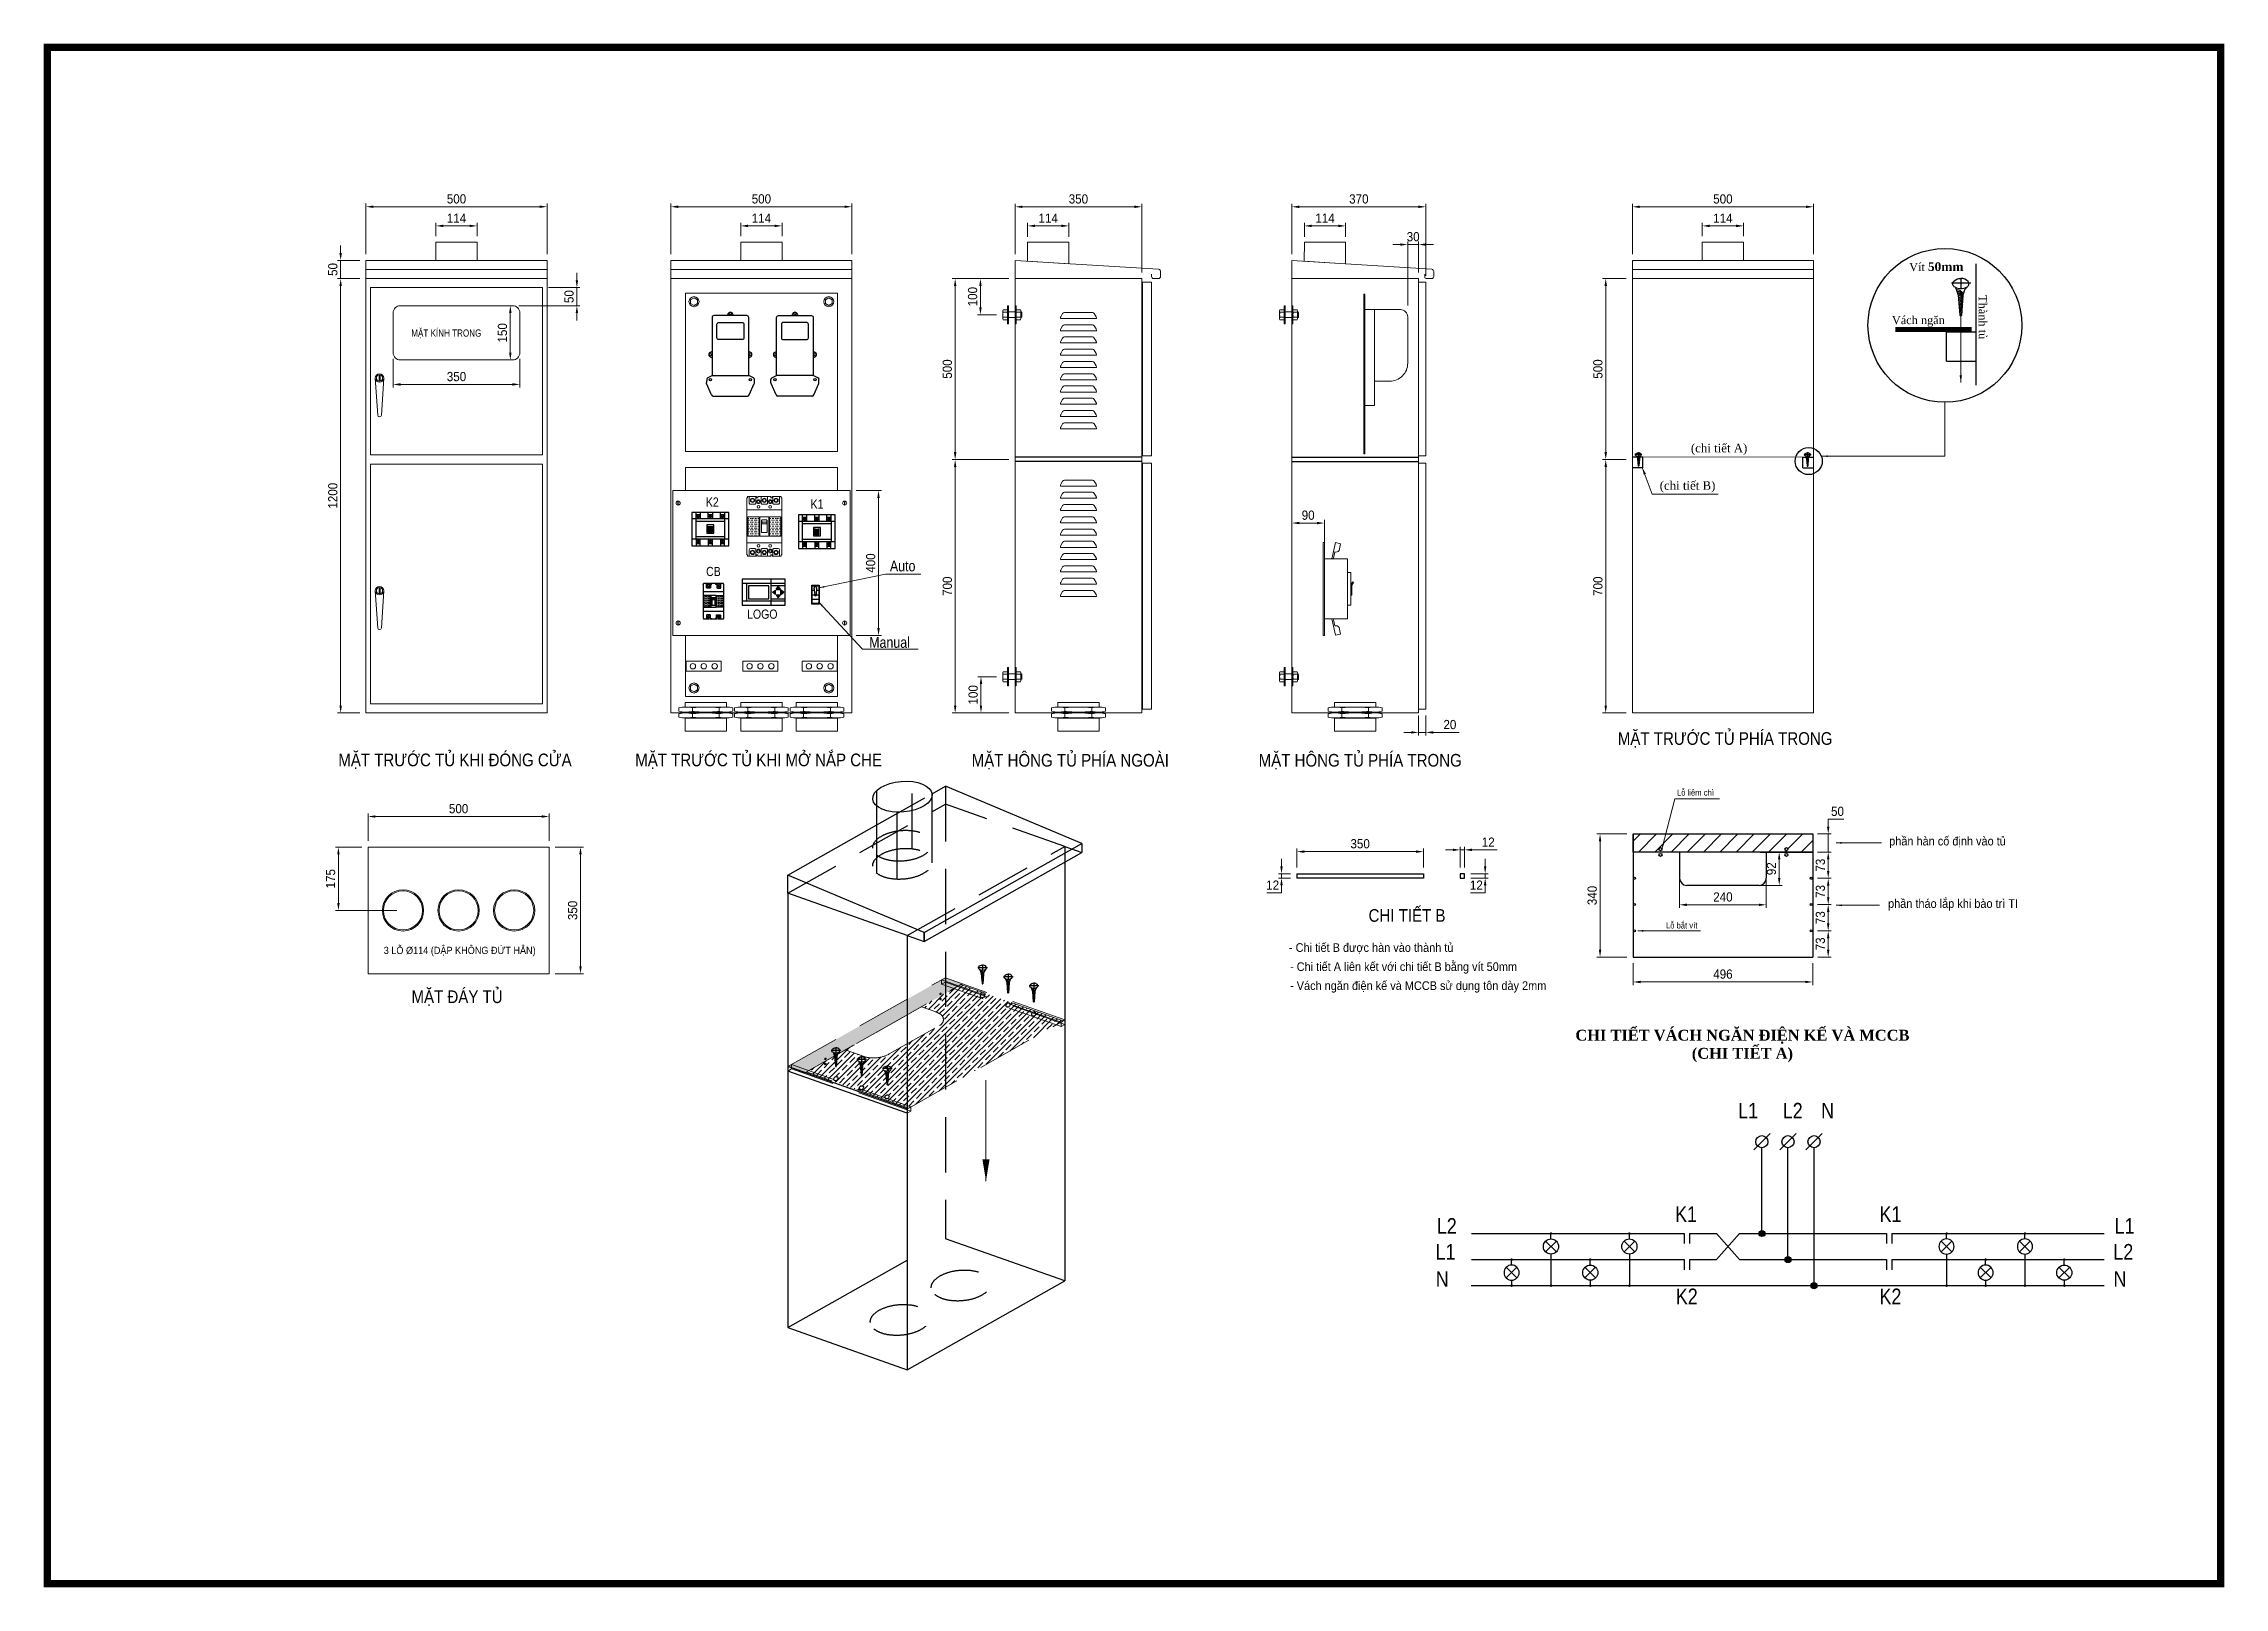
# Model space of a CAD drawing. Header units: millimetres. Extents: x 21200 to 27223, y 97648 to 101913.
import ezdxf
from ezdxf.enums import TextEntityAlignment as Align

# ---------------------------------------------------------------- set-up
doc = ezdxf.new("R2010")
doc.units = ezdxf.units.MM
doc.header["$LTSCALE"] = 6
doc.linetypes.add('DASHED', pattern=[19.05, 12.7, -6.35])
doc.linetypes.add('HIDDEN', pattern=[9.525, 6.35, -3.175])
for name, color, linetype, lineweight in [('Co ban', 3, 'Continuous', 13), ('Den', 2, 'Continuous', 25), ('DIM', 4, 'Continuous', 9), ('Hatch', 8, 'Continuous', 0), ('Net khuat', 6, 'HIDDEN', 13), ('Net manh', 4, 'Continuous', 13), ('Netcoban', 4, 'Continuous', 25), ('Netdam', 4, 'Continuous', 20), ('Netmin', 6, 'Continuous', 0), ('Text', 4, 'Continuous', 0)]:
    doc.layers.add(name, color=color, linetype=linetype, lineweight=lineweight)
doc.layers.add('DUONG', color=7, linetype='Continuous')
doc.styles.get("Standard").update_dxf_attribs({"font": 'VHELVCN.TTF', "height": 60})
doc.styles.add('VNI-HELVE', font='VHELVEN.TTF', dxfattribs={"width": 0.9})
doc.dimstyles.new('D10', dxfattribs={"dimscale": 1.7, "dimtxt": 15, "dimasz": 12, "dimexe": 5, "dimexo": 10, "dimgap": 5, "dimtad": 1, "dimtoh": 1, "dimdec": 0, "dimdsep": 46, "dimtxsty": 'VNI-HELVE', "dimcen": 250, "dimclrd": 256, "dimclre": 256, "dimclrt": 7, "dimadec": 0, "dimazin": 0, "dimtfac": 1, "dimtdec": 0, "dimtmove": 0, "dimatfit": 1, "dimfxl": 1, "dimtolj": 1, "dimtzin": 0, "dimlwd": -1, "dimlwe": -1, "dimarcsym": 0})
doc.dimstyles.get("Standard").update_dxf_attribs({"dimtxt": 40, "dimasz": 15, "dimexe": 10, "dimexo": 10, "dimgap": 10, "dimtad": 1, "dimdec": 0, "dimzin": 0, "dimdsep": 46, "dimtxsty": 'Standard', "dimblk": 'OBLIQUE', "dimcen": 0.09, "dimclrd": 5, "dimclre": 5, "dimclrt": 3, "dimadec": 0, "dimazin": 0, "dimtfac": 1, "dimtdec": 0, "dimtofl": 0, "dimtmove": 0, "dimatfit": 3, "dimfxl": 1, "dimtolj": 1, "dimtzin": 0, "dimlwd": 5, "dimlwe": 5, "dimarcsym": 0})
pattern_1 = [(45, (-146123.7, 80031.42), (-22.4506403, 22.4506403), [])]

msp = doc.modelspace()

# ---------------------------------------------------------------- texts
at = {"color": 7, "attachment_point": 5}
for s, insert, char_height in [('{\\fTimes New Roman|b0|i0|c0|p18;Vít \\fTimes New Roman|b1|i0|c0|p18;\\H1.083x;\\C256;50mm}', (26427.2, 101296.2), 22.5), ('{\\fTimes New Roman|b0|i0|c0|p18;Vách ngăn}', (26377.6, 101145.1), 22.5), ('{\\fTimes New Roman|b0|i0|c0|p18; (chi tiết A)}', (25822.9, 100791.4), 23.515), ('{\\fTimes New Roman|b0|i0|c0|p18; (chi tiết B)}', (25735.7, 100688), 23.515)]:
    msp.add_mtext(s, dxfattribs=dict(at, insert=insert, char_height=char_height))
at = {"color": 7, "insert": (26555.5, 101156.8), "char_height": 22.5, "attachment_point": 5, "rotation": 270}
msp.add_mtext('{\\fTimes New Roman|b0|i0|c0|p18;Thành tủ}', dxfattribs=at)
at = {"insert": (25891.7, 99143.4), "char_height": 30, "attachment_point": 5}
msp.add_mtext('{\\fTimes New Roman|b1|i0|c0|p18;CHI TIẾT VÁCH NGĂN ĐIỆN KẾ VÀ MCCB\\P(CHI TIẾT A)\\fTimes New Roman|b1|i1|c0|p18; }', dxfattribs=at)
at = {"layer": 'DUONG', "linetype": 'Continuous', "ltscale": 0.25}
for s, height, p in [('L1', 43.24, (25879.8, 98943.2)), ('L2', 43.24, (26003, 98943.2)), ('N', 43.2, (26109.2, 98943.2)), ('L2', 43.24, (25047.6, 98624.7)), ('K1', 43.24, (25705.8, 98657.3)), ('K1', 43.24, (26270.2, 98657.3)), ('L1', 43.24, (26919.6, 98624.7)), ('L1', 43.24, (25044.1, 98553.2)), ('L2', 43.24, (26916.1, 98553.2)), ('N', 43.2, (25044.7, 98478.2)), ('N', 43.2, (26916.7, 98478.2)), ('K2', 43.24, (25707.7, 98430.1)), ('K2', 43.24, (26270.2, 98430.1))]:
    msp.add_text(s, height=height, dxfattribs=at).set_placement(p)
at = {"layer": 'Text', "style": 'VNI-HELVE'}
for s, height, width, p in [('MAËT KÍNH TRONG', 20, 0.8, (22312, 101103)), ('MAËT TRÖÔÙC TUÛ PHÍA TRONG', 35, 0.85, (25844, 99975.4)), ('MAËT TRÖÔÙC TUÛ KHI ÑOÙNG CÖÛA', 35, 0.85, (22335.9, 99916.3)), ('MAËT TRÖÔÙC TUÛ KHI MÔÛ NAÉP CHE', 35, 0.85, (23174.5, 99916.3)), ('MAËT HOÂNG TUÛ PHÍA NGOAØI', 35, 0.85, (24035.3, 99915.3)), ('MAËT HOÂNG TUÛ PHÍA TRONG', 35, 0.85, (24836.1, 99915.3)), ('CHI TIEÁT B', 35, 0.85, (24965.4, 99486.6)), ('3 LOÃ Þ114 (DAÄP KHOÂNG ÑÖÙT HAÚN)', 20, 0.9, (22349, 99397.6)), ('MAËT ÑAÙY TUÛ', 35, 0.85, (22341.7, 99262))]:
    msp.add_text(s, height=height, dxfattribs=dict(at, width=width)).set_placement(p, align=Align.CENTER)
at = {"layer": 'Text', "style": 'VNI-HELVE', "width": 0.9}
for s, height, p in [('Loã lieâm chì', 16.8, (25710.9, 99835.2)), ('phaàn haøn coá ñònh vaøo tuû', 24, (26297.1, 99697.5)), ('phaàn thaùo laép khi baøo trì TI', 24, (26294, 99525)), ('Loã baét vít', 16.8, (25680.5, 99468.1)), ('- Chi tieát B ñöôïc haøn vaøo thaønh tuû ', 24, (24639.3, 99403.4)), ('- Chi tieát A lieân keát vôùi chi tieát B baèng vít 50mm ', 24, (24642.3, 99350.6)), ('- Vaùch ngaên ñieän keá vaø MCCB söû duïng toân daøy 2mm ', 24, (24642.3, 99298.2))]:
    msp.add_text(s, height=height, dxfattribs=at).set_placement(p)
at = {"layer": 'Text', "char_height": 25.32, "attachment_point": 2}
for s, insert in [('K2', (23046.6, 100658.8)), ('K1', (23335.9, 100653.3)), ('CB', (23049.7, 100467)), ('LOGO', (23184.7, 100349.1))]:
    msp.add_mtext(s, dxfattribs=dict(at, insert=insert))
at = {"layer": 'Text', "lineweight": 18, "char_height": 29.91, "attachment_point": 1}
for s, insert, width in [('Auto', (23537.2, 100484.5), 142.903), ('Manual', (23480, 100273.4), 164.28)]:
    msp.add_mtext(s, dxfattribs=dict(at, insert=insert, width=width))

# ---------------------------------------------------------------- blocks, each defined once
blk = doc.blocks.new('*D40')
at = {"layer": 'Defpoints', "color": 0}
for p in [(24997.3, 100073.6), (25017.3, 100073.6), (25017.3, 100009.7)]:
    blk.add_point(p, dxfattribs=at)
at = {"layer": 'DIM'}
for p, q in [((24997.3, 100056.6), (24997.3, 100001.2)), ((25017.3, 100056.6), (25017.3, 100001.2)), ((24976.9, 100009.7), (24956.5, 100009.7)), ((24997.3, 100009.7), (25017.3, 100009.7)), ((25037.7, 100009.7), (25109.6, 100009.7))]:
    blk.add_line(p, q, dxfattribs=at)
for points in [[(24976.9, 100013.1), (24976.9, 100006.3), (24997.3, 100009.7)], [(25037.7, 100013.1), (25037.7, 100006.3), (25017.3, 100009.7)]]:
    blk.add_solid(points, dxfattribs=at)
at = {"layer": 'DIM', "color": 7, "insert": (25083.8, 100031.3), "char_height": 25.5, "attachment_point": 5, "style": 'VNI-HELVE'}
blk.add_mtext('\\A1;20', dxfattribs=at)
blk = doc.blocks.new('*D41')
at = {"layer": 'Defpoints', "color": 0}
for p in [(24795.8, 101409), (24681.8, 101361.5), (24795.8, 101361.5)]:
    blk.add_point(p, dxfattribs=at)
at = {"layer": 'DIM'}
for p, q in [((24681.8, 101378.5), (24681.8, 101417.5)), ((24702.2, 101409), (24775.4, 101409)), ((24795.8, 101378.5), (24795.8, 101417.5))]:
    blk.add_line(p, q, dxfattribs=at)
for points in [[(24702.2, 101412.4), (24702.2, 101405.6), (24681.8, 101409)], [(24775.4, 101412.4), (24775.4, 101405.6), (24795.8, 101409)]]:
    blk.add_solid(points, dxfattribs=at)
at = {"layer": 'DIM', "color": 7, "insert": (24738.8, 101430.3), "char_height": 25.5, "attachment_point": 5, "style": 'VNI-HELVE'}
blk.add_mtext('\\A1;114', dxfattribs=at)
blk = doc.blocks.new('*D42')
at = {"layer": 'Defpoints', "color": 0}
for p in [(24031.3, 101409), (23917.3, 101361.5), (24031.3, 101361.5)]:
    blk.add_point(p, dxfattribs=at)
at = {"layer": 'DIM'}
for p, q in [((23917.3, 101378.5), (23917.3, 101417.5)), ((23937.7, 101409), (24010.9, 101409)), ((24031.3, 101378.5), (24031.3, 101417.5))]:
    blk.add_line(p, q, dxfattribs=at)
for points in [[(23937.7, 101412.4), (23937.7, 101405.6), (23917.3, 101409)], [(24010.9, 101412.4), (24010.9, 101405.6), (24031.3, 101409)]]:
    blk.add_solid(points, dxfattribs=at)
at = {"layer": 'DIM', "color": 7, "insert": (23974.3, 101430.3), "char_height": 25.5, "attachment_point": 5, "style": 'VNI-HELVE'}
blk.add_mtext('\\A1;114', dxfattribs=at)
blk = doc.blocks.new('*D43')
at = {"layer": 'Defpoints', "color": 0}
for p in [(23882.8, 101263.6), (23787.2, 101163.6), (23849, 101163.6)]:
    blk.add_point(p, dxfattribs=at)
at = {"layer": 'DIM'}
for p, q in [((23865.8, 101263.6), (23778.7, 101263.6)), ((23787.2, 101243.2), (23787.2, 101184)), ((23832, 101163.6), (23778.7, 101163.6))]:
    blk.add_line(p, q, dxfattribs=at)
for points in [[(23783.8, 101243.2), (23790.6, 101243.2), (23787.2, 101263.6)], [(23783.8, 101184), (23790.6, 101184), (23787.2, 101163.6)]]:
    blk.add_solid(points, dxfattribs=at)
at = {"layer": 'DIM', "color": 7, "insert": (23765.6, 101213.6), "char_height": 25.5, "attachment_point": 5, "rotation": 90, "style": 'VNI-HELVE'}
blk.add_mtext('\\A1;100', dxfattribs=at)
blk = doc.blocks.new('*D44')
at = {"layer": 'Defpoints', "color": 0}
for p in [(24232.8, 101461.7), (23882.8, 101313.6), (24232.8, 101263.6)]:
    blk.add_point(p, dxfattribs=at)
at = {"layer": 'DIM'}
for p, q in [((23882.8, 101330.6), (23882.8, 101470.2)), ((23903.2, 101461.7), (24212.4, 101461.7)), ((24232.8, 101280.6), (24232.8, 101470.2))]:
    blk.add_line(p, q, dxfattribs=at)
for points in [[(23903.2, 101465.1), (23903.2, 101458.3), (23882.8, 101461.7)], [(24212.4, 101465.1), (24212.4, 101458.3), (24232.8, 101461.7)]]:
    blk.add_solid(points, dxfattribs=at)
at = {"layer": 'DIM', "color": 7, "insert": (24057.8, 101483.3), "char_height": 25.5, "attachment_point": 5, "style": 'VNI-HELVE'}
blk.add_mtext('\\A1;350', dxfattribs=at)
blk = doc.blocks.new('*D45')
at = {"layer": 'Defpoints', "color": 0}
for p in [(24737.3, 100588.1), (24647.3, 100495.4), (24737.3, 100495.4)]:
    blk.add_point(p, dxfattribs=at)
at = {"layer": 'DIM'}
for p, q in [((24647.3, 100512.4), (24647.3, 100596.6)), ((24667.7, 100588.1), (24716.9, 100588.1)), ((24737.3, 100512.4), (24737.3, 100596.6))]:
    blk.add_line(p, q, dxfattribs=at)
for points in [[(24667.7, 100591.5), (24667.7, 100584.7), (24647.3, 100588.1)], [(24716.9, 100591.5), (24716.9, 100584.7), (24737.3, 100588.1)]]:
    blk.add_solid(points, dxfattribs=at)
at = {"layer": 'DIM', "color": 7, "insert": (24692.3, 100609.7), "char_height": 25.5, "attachment_point": 5, "style": 'VNI-HELVE'}
blk.add_mtext('\\A1;90', dxfattribs=at)
blk = doc.blocks.new('*D46')
at = {"layer": 'Defpoints', "color": 0}
for p in [(23427.2, 100677.6), (23427.2, 100277.6), (23505.7, 100277.6)]:
    blk.add_point(p, dxfattribs=at)
at = {"layer": 'DIM'}
for p, q in [((23444.2, 100677.6), (23514.2, 100677.6)), ((23505.7, 100657.2), (23505.7, 100298)), ((23444.2, 100277.6), (23514.2, 100277.6))]:
    blk.add_line(p, q, dxfattribs=at)
for points in [[(23502.3, 100657.2), (23509.1, 100657.2), (23505.7, 100677.6)], [(23502.3, 100298), (23509.1, 100298), (23505.7, 100277.6)]]:
    blk.add_solid(points, dxfattribs=at)
at = {"layer": 'DIM', "color": 7, "insert": (23484.1, 100477.6), "char_height": 25.5, "attachment_point": 5, "rotation": 90, "style": 'VNI-HELVE'}
blk.add_mtext('\\A1;400', dxfattribs=at)
blk = doc.blocks.new('*D47')
at = {"layer": 'Defpoints', "color": 0}
for p in [(23788.7, 100163.6), (23849, 100163.6), (23882.8, 100063.6)]:
    blk.add_point(p, dxfattribs=at)
at = {"layer": 'DIM'}
for p, q in [((23832, 100163.6), (23780.2, 100163.6)), ((23788.7, 100084), (23788.7, 100143.2)), ((23865.8, 100063.6), (23780.2, 100063.6))]:
    blk.add_line(p, q, dxfattribs=at)
for points in [[(23785.3, 100143.2), (23792.1, 100143.2), (23788.7, 100163.6)], [(23785.3, 100084), (23792.1, 100084), (23788.7, 100063.6)]]:
    blk.add_solid(points, dxfattribs=at)
at = {"layer": 'DIM', "color": 7, "insert": (23767.1, 100113.6), "char_height": 25.5, "attachment_point": 5, "rotation": 90, "style": 'VNI-HELVE'}
blk.add_mtext('\\A1;100', dxfattribs=at)
blk = doc.blocks.new('*D48')
at = {"layer": 'Defpoints', "color": 0}
for p in [(23717.4, 100763.6), (23882.8, 100763.6), (23882.8, 100063.6)]:
    blk.add_point(p, dxfattribs=at)
at = {"layer": 'DIM'}
for p, q in [((23865.8, 100763.6), (23708.9, 100763.6)), ((23717.4, 100084), (23717.4, 100743.2)), ((23865.8, 100063.6), (23708.9, 100063.6))]:
    blk.add_line(p, q, dxfattribs=at)
for points in [[(23714, 100743.2), (23720.8, 100743.2), (23717.4, 100763.6)], [(23714, 100084), (23720.8, 100084), (23717.4, 100063.6)]]:
    blk.add_solid(points, dxfattribs=at)
at = {"layer": 'DIM', "color": 7, "insert": (23695.8, 100413.6), "char_height": 25.5, "attachment_point": 5, "rotation": 90, "style": 'VNI-HELVE'}
blk.add_mtext('\\A1;700', dxfattribs=at)
blk = doc.blocks.new('*D49')
at = {"layer": 'Defpoints', "color": 0}
for p in [(23717.4, 101263.6), (23882.8, 101263.6), (23882.8, 100763.6)]:
    blk.add_point(p, dxfattribs=at)
at = {"layer": 'DIM'}
for p, q in [((23865.8, 101263.6), (23708.9, 101263.6)), ((23717.4, 100784), (23717.4, 101243.2)), ((23865.8, 100763.6), (23708.9, 100763.6))]:
    blk.add_line(p, q, dxfattribs=at)
for points in [[(23714, 101243.2), (23720.8, 101243.2), (23717.4, 101263.6)], [(23714, 100784), (23720.8, 100784), (23717.4, 100763.6)]]:
    blk.add_solid(points, dxfattribs=at)
at = {"layer": 'DIM', "color": 7, "insert": (23695.8, 101013.6), "char_height": 25.5, "attachment_point": 5, "rotation": 90, "style": 'VNI-HELVE'}
blk.add_mtext('\\A1;500', dxfattribs=at)
blk = doc.blocks.new('*D50')
at = {"layer": 'Defpoints', "color": 0}
for p in [(23239.2, 101409), (23125.2, 101363.6), (23239.2, 101363.6)]:
    blk.add_point(p, dxfattribs=at)
at = {"layer": 'DIM'}
for p, q in [((23125.2, 101380.6), (23125.2, 101417.5)), ((23145.6, 101409), (23218.8, 101409)), ((23239.2, 101380.6), (23239.2, 101417.5))]:
    blk.add_line(p, q, dxfattribs=at)
for points in [[(23145.6, 101412.4), (23145.6, 101405.6), (23125.2, 101409)], [(23218.8, 101412.4), (23218.8, 101405.6), (23239.2, 101409)]]:
    blk.add_solid(points, dxfattribs=at)
at = {"layer": 'DIM', "color": 7, "insert": (23182.2, 101430.3), "char_height": 25.5, "attachment_point": 5, "style": 'VNI-HELVE'}
blk.add_mtext('\\A1;114', dxfattribs=at)
blk = doc.blocks.new('*D51')
at = {"layer": 'Defpoints', "color": 0}
for p in [(23432.2, 101461.9), (22932.2, 101313.6), (23432.2, 101313.6)]:
    blk.add_point(p, dxfattribs=at)
at = {"layer": 'DIM'}
for p, q in [((22932.2, 101330.6), (22932.2, 101470.4)), ((22952.6, 101461.9), (23411.8, 101461.9)), ((23432.2, 101330.6), (23432.2, 101470.4))]:
    blk.add_line(p, q, dxfattribs=at)
for points in [[(22952.6, 101465.3), (22952.6, 101458.5), (22932.2, 101461.9)], [(23411.8, 101465.3), (23411.8, 101458.5), (23432.2, 101461.9)]]:
    blk.add_solid(points, dxfattribs=at)
at = {"layer": 'DIM', "color": 7, "insert": (23182.2, 101483.5), "char_height": 25.5, "attachment_point": 5, "style": 'VNI-HELVE'}
blk.add_mtext('\\A1;500', dxfattribs=at)
blk = doc.blocks.new('*D52')
at = {"layer": 'Defpoints', "color": 0}
for p in [(24967.3, 101357.4), (24997.3, 101263.6), (24967.3, 101171.8)]:
    blk.add_point(p, dxfattribs=at)
at = {"layer": 'DIM'}
for p, q in [((24946.9, 101357.4), (24926.5, 101357.4)), ((24967.3, 101188.8), (24967.3, 101365.9)), ((24997.3, 101357.4), (24967.3, 101357.4)), ((24997.3, 101280.6), (24997.3, 101365.9)), ((25017.7, 101357.4), (25038.1, 101357.4))]:
    blk.add_line(p, q, dxfattribs=at)
for points in [[(24946.9, 101360.8), (24946.9, 101354), (24967.3, 101357.4)], [(25017.7, 101360.8), (25017.7, 101354), (24997.3, 101357.4)]]:
    blk.add_solid(points, dxfattribs=at)
at = {"layer": 'DIM', "color": 7, "insert": (24982.3, 101379), "char_height": 25.5, "attachment_point": 5, "style": 'VNI-HELVE'}
blk.add_mtext('\\A1;30', dxfattribs=at)
blk = doc.blocks.new('*D53')
at = {"layer": 'Defpoints', "color": 0}
for p in [(25017.3, 101461.7), (24647.3, 101313.6), (25017.3, 101253.6)]:
    blk.add_point(p, dxfattribs=at)
at = {"layer": 'DIM'}
for p, q in [((24647.3, 101330.6), (24647.3, 101470.2)), ((24667.7, 101461.7), (24996.9, 101461.7)), ((25017.3, 101270.6), (25017.3, 101470.2))]:
    blk.add_line(p, q, dxfattribs=at)
for points in [[(24667.7, 101465.1), (24667.7, 101458.3), (24647.3, 101461.7)], [(24996.9, 101465.1), (24996.9, 101458.3), (25017.3, 101461.7)]]:
    blk.add_solid(points, dxfattribs=at)
at = {"layer": 'DIM', "color": 7, "insert": (24832.3, 101483.3), "char_height": 25.5, "attachment_point": 5, "style": 'VNI-HELVE'}
blk.add_mtext('\\A1;370', dxfattribs=at)
blk = doc.blocks.new('*D54')
at = {"layer": 'Defpoints', "color": 0}
for p in [(22499.7, 101188.6), (22488.8, 101038.6), (22499.7, 101038.6)]:
    blk.add_point(p, dxfattribs=at)
at = {"layer": 'DIM'}
for p, q in [((22482.7, 101188.6), (22480.3, 101188.6)), ((22488.8, 101168.2), (22488.8, 101059)), ((22482.7, 101038.6), (22480.3, 101038.6))]:
    blk.add_line(p, q, dxfattribs=at)
for points in [[(22485.4, 101168.2), (22492.2, 101168.2), (22488.8, 101188.6)], [(22485.4, 101059), (22492.2, 101059), (22488.8, 101038.6)]]:
    blk.add_solid(points, dxfattribs=at)
at = {"layer": 'DIM', "color": 7, "insert": (22467.1, 101113.6), "char_height": 25.5, "attachment_point": 5, "rotation": 90, "style": 'VNI-HELVE'}
blk.add_mtext('\\A1;150', dxfattribs=at)
blk = doc.blocks.new('*D55')
at = {"layer": 'Defpoints', "color": 0}
for p in [(22495.1, 101188.6), (22577.6, 101238.6), (22672.6, 101188.6)]:
    blk.add_point(p, dxfattribs=at)
at = {"layer": 'DIM'}
for p, q in [((22672.6, 101259), (22672.6, 101279.4)), ((22512.1, 101188.6), (22681.1, 101188.6)), ((22594.6, 101238.6), (22681.1, 101238.6)), ((22672.6, 101238.6), (22672.6, 101188.6)), ((22672.6, 101168.2), (22672.6, 101147.8))]:
    blk.add_line(p, q, dxfattribs=at)
for points in [[(22669.2, 101259), (22676, 101259), (22672.6, 101238.6)], [(22669.2, 101168.2), (22676, 101168.2), (22672.6, 101188.6)]]:
    blk.add_solid(points, dxfattribs=at)
at = {"layer": 'DIM', "color": 7, "insert": (22651, 101213.6), "char_height": 25.5, "attachment_point": 5, "rotation": 90, "style": 'VNI-HELVE'}
blk.add_mtext('\\A1;50', dxfattribs=at)
blk = doc.blocks.new('*D56')
at = {"layer": 'Defpoints', "color": 0}
for p in [(22090.1, 101313.6), (22020.2, 101263.6), (22090.1, 101263.6)]:
    blk.add_point(p, dxfattribs=at)
at = {"layer": 'DIM'}
for p, q in [((22073.1, 101313.6), (22011.7, 101313.6)), ((22020.2, 101334), (22020.2, 101354.4)), ((22020.2, 101313.6), (22020.2, 101263.6)), ((22073.1, 101263.6), (22011.7, 101263.6)), ((22020.2, 101243.2), (22020.2, 101222.8))]:
    blk.add_line(p, q, dxfattribs=at)
for points in [[(22016.8, 101334), (22023.6, 101334), (22020.2, 101313.6)], [(22016.8, 101243.2), (22023.6, 101243.2), (22020.2, 101263.6)]]:
    blk.add_solid(points, dxfattribs=at)
at = {"layer": 'DIM', "color": 7, "insert": (21998.6, 101288.6), "char_height": 25.5, "attachment_point": 5, "rotation": 90, "style": 'VNI-HELVE'}
blk.add_mtext('\\A1;50', dxfattribs=at)
blk = doc.blocks.new('*D57')
at = {"layer": 'Defpoints', "color": 0}
for p in [(22397.1, 101409), (22283.1, 101363.6), (22397.1, 101363.6)]:
    blk.add_point(p, dxfattribs=at)
at = {"layer": 'DIM'}
for p, q in [((22283.1, 101380.6), (22283.1, 101417.5)), ((22303.5, 101409), (22376.7, 101409)), ((22397.1, 101380.6), (22397.1, 101417.5))]:
    blk.add_line(p, q, dxfattribs=at)
for points in [[(22303.5, 101412.4), (22303.5, 101405.6), (22283.1, 101409)], [(22376.7, 101412.4), (22376.7, 101405.6), (22397.1, 101409)]]:
    blk.add_solid(points, dxfattribs=at)
at = {"layer": 'DIM', "color": 7, "insert": (22340.1, 101430.3), "char_height": 25.5, "attachment_point": 5, "style": 'VNI-HELVE'}
blk.add_mtext('\\A1;114', dxfattribs=at)
blk = doc.blocks.new('*D58')
at = {"layer": 'Defpoints', "color": 0}
for p in [(22590.1, 101461.9), (22090.1, 101313.6), (22590.1, 101313.6)]:
    blk.add_point(p, dxfattribs=at)
at = {"layer": 'DIM'}
for p, q in [((22090.1, 101330.6), (22090.1, 101470.4)), ((22110.5, 101461.9), (22569.7, 101461.9)), ((22590.1, 101330.6), (22590.1, 101470.4))]:
    blk.add_line(p, q, dxfattribs=at)
for points in [[(22110.5, 101465.3), (22110.5, 101458.5), (22090.1, 101461.9)], [(22569.7, 101465.3), (22569.7, 101458.5), (22590.1, 101461.9)]]:
    blk.add_solid(points, dxfattribs=at)
at = {"layer": 'DIM', "color": 7, "insert": (22340.1, 101483.5), "char_height": 25.5, "attachment_point": 5, "style": 'VNI-HELVE'}
blk.add_mtext('\\A1;500', dxfattribs=at)
blk = doc.blocks.new('*D59')
at = {"layer": 'Defpoints', "color": 0}
for p in [(22165.1, 101058.6), (22515.1, 101058.6), (22515.1, 100971)]:
    blk.add_point(p, dxfattribs=at)
at = {"layer": 'DIM'}
for p, q in [((22165.1, 101041.6), (22165.1, 100962.5)), ((22515.1, 101041.6), (22515.1, 100962.5)), ((22185.5, 100971), (22494.7, 100971))]:
    blk.add_line(p, q, dxfattribs=at)
for points in [[(22185.5, 100974.4), (22185.5, 100967.6), (22165.1, 100971)], [(22494.7, 100974.4), (22494.7, 100967.6), (22515.1, 100971)]]:
    blk.add_solid(points, dxfattribs=at)
at = {"layer": 'DIM', "color": 7, "insert": (22340.1, 100992.6), "char_height": 25.5, "attachment_point": 5, "style": 'VNI-HELVE'}
blk.add_mtext('\\A1;350', dxfattribs=at)
blk = doc.blocks.new('*D60')
at = {"layer": 'Defpoints', "color": 0}
for p in [(22090.1, 101263.6), (22020.2, 100063.6), (22090.1, 100063.6)]:
    blk.add_point(p, dxfattribs=at)
at = {"layer": 'DIM'}
for p, q in [((22073.1, 101263.6), (22011.7, 101263.6)), ((22020.2, 101243.2), (22020.2, 100084)), ((22073.1, 100063.6), (22011.7, 100063.6))]:
    blk.add_line(p, q, dxfattribs=at)
for points in [[(22016.8, 101243.2), (22023.6, 101243.2), (22020.2, 101263.6)], [(22016.8, 100084), (22023.6, 100084), (22020.2, 100063.6)]]:
    blk.add_solid(points, dxfattribs=at)
at = {"layer": 'DIM', "color": 7, "insert": (21998.6, 100663.6), "char_height": 25.5, "attachment_point": 5, "rotation": 90, "style": 'VNI-HELVE'}
blk.add_mtext('\\A1;1200', dxfattribs=at)
blk = doc.blocks.new('*D61')
at = {"layer": 'Defpoints', "color": 0}
for p in [(22595.9, 99693), (22595.9, 99343), (22682.6, 99343)]:
    blk.add_point(p, dxfattribs=at)
at = {"layer": 'DIM'}
for p, q in [((22612.9, 99693), (22691.1, 99693)), ((22682.6, 99672.6), (22682.6, 99363.4)), ((22612.9, 99343), (22691.1, 99343))]:
    blk.add_line(p, q, dxfattribs=at)
for points in [[(22679.2, 99672.6), (22686, 99672.6), (22682.6, 99693)], [(22679.2, 99363.4), (22686, 99363.4), (22682.6, 99343)]]:
    blk.add_solid(points, dxfattribs=at)
at = {"layer": 'DIM', "color": 7, "insert": (22661, 99518), "char_height": 25.5, "attachment_point": 5, "rotation": 90, "style": 'VNI-HELVE'}
blk.add_mtext('\\A1;350', dxfattribs=at)
blk = doc.blocks.new('*D62')
at = {"layer": 'Defpoints', "color": 0}
for p in [(22014, 99693), (22095.9, 99693), (22192.4, 99518)]:
    blk.add_point(p, dxfattribs=at)
at = {"layer": 'DIM'}
for p, q in [((22078.9, 99693), (22005.5, 99693)), ((22014, 99538.4), (22014, 99672.6)), ((22175.4, 99518), (22005.5, 99518))]:
    blk.add_line(p, q, dxfattribs=at)
for points in [[(22010.6, 99672.6), (22017.4, 99672.6), (22014, 99693)], [(22010.6, 99538.4), (22017.4, 99538.4), (22014, 99518)]]:
    blk.add_solid(points, dxfattribs=at)
at = {"layer": 'DIM', "color": 7, "insert": (21992.4, 99605.5), "char_height": 25.5, "attachment_point": 5, "rotation": 90, "style": 'VNI-HELVE'}
blk.add_mtext('\\A1;175', dxfattribs=at)
blk = doc.blocks.new('*D63')
at = {"layer": 'Defpoints', "color": 0}
for p in [(22595.9, 99777.4), (22095.9, 99693), (22595.9, 99693)]:
    blk.add_point(p, dxfattribs=at)
at = {"layer": 'DIM'}
for p, q in [((22095.9, 99710), (22095.9, 99785.9)), ((22116.3, 99777.4), (22575.5, 99777.4)), ((22595.9, 99710), (22595.9, 99785.9))]:
    blk.add_line(p, q, dxfattribs=at)
for points in [[(22116.3, 99780.8), (22116.3, 99774), (22095.9, 99777.4)], [(22575.5, 99780.8), (22575.5, 99774), (22595.9, 99777.4)]]:
    blk.add_solid(points, dxfattribs=at)
at = {"layer": 'DIM', "color": 7, "insert": (22345.9, 99799), "char_height": 25.5, "attachment_point": 5, "style": 'VNI-HELVE'}
blk.add_mtext('\\A1;500', dxfattribs=at)
blk = doc.blocks.new('*D64')
at = {"layer": 'Defpoints', "color": 0}
for p in [(25894.8, 101409), (25780.8, 101363.6), (25894.8, 101363.6)]:
    blk.add_point(p, dxfattribs=at)
at = {"layer": 'DIM'}
for p, q in [((25780.8, 101380.6), (25780.8, 101417.5)), ((25801.2, 101409), (25874.4, 101409)), ((25894.8, 101380.6), (25894.8, 101417.5))]:
    blk.add_line(p, q, dxfattribs=at)
for points in [[(25801.2, 101412.4), (25801.2, 101405.6), (25780.8, 101409)], [(25874.4, 101412.4), (25874.4, 101405.6), (25894.8, 101409)]]:
    blk.add_solid(points, dxfattribs=at)
at = {"layer": 'DIM', "color": 7, "insert": (25837.8, 101430.3), "char_height": 25.5, "attachment_point": 5, "style": 'VNI-HELVE'}
blk.add_mtext('\\A1;114', dxfattribs=at)
blk = doc.blocks.new('*D65')
at = {"layer": 'Defpoints', "color": 0}
for p in [(26087.8, 101461.7), (25587.8, 101313.6), (26087.8, 101313.6)]:
    blk.add_point(p, dxfattribs=at)
at = {"layer": 'DIM'}
for p, q in [((25587.8, 101330.6), (25587.8, 101470.2)), ((25608.2, 101461.7), (26067.4, 101461.7)), ((26087.8, 101330.6), (26087.8, 101470.2))]:
    blk.add_line(p, q, dxfattribs=at)
for points in [[(25608.2, 101465.1), (25608.2, 101458.3), (25587.8, 101461.7)], [(26067.4, 101465.1), (26067.4, 101458.3), (26087.8, 101461.7)]]:
    blk.add_solid(points, dxfattribs=at)
at = {"layer": 'DIM', "color": 7, "insert": (25837.8, 101483.3), "char_height": 25.5, "attachment_point": 5, "style": 'VNI-HELVE'}
blk.add_mtext('\\A1;500', dxfattribs=at)
blk = doc.blocks.new('*D66')
at = {"layer": 'Defpoints', "color": 0}
for p in [(25587.8, 101263.6), (25514.2, 100763.6), (25587.8, 100763.6)]:
    blk.add_point(p, dxfattribs=at)
at = {"layer": 'DIM'}
for p, q in [((25570.8, 101263.6), (25505.7, 101263.6)), ((25514.2, 101243.2), (25514.2, 100784)), ((25570.8, 100763.6), (25505.7, 100763.6))]:
    blk.add_line(p, q, dxfattribs=at)
for points in [[(25510.8, 101243.2), (25517.6, 101243.2), (25514.2, 101263.6)], [(25510.8, 100784), (25517.6, 100784), (25514.2, 100763.6)]]:
    blk.add_solid(points, dxfattribs=at)
at = {"layer": 'DIM', "color": 7, "insert": (25492.6, 101013.6), "char_height": 25.5, "attachment_point": 5, "rotation": 90, "style": 'VNI-HELVE'}
blk.add_mtext('\\A1;500', dxfattribs=at)
blk = doc.blocks.new('*D67')
at = {"layer": 'Defpoints', "color": 0}
for p in [(25587.8, 100763.6), (25514.2, 100063.6), (25587.8, 100063.6)]:
    blk.add_point(p, dxfattribs=at)
at = {"layer": 'DIM'}
for p, q in [((25570.8, 100763.6), (25505.7, 100763.6)), ((25514.2, 100743.2), (25514.2, 100084)), ((25570.8, 100063.6), (25505.7, 100063.6))]:
    blk.add_line(p, q, dxfattribs=at)
for points in [[(25510.8, 100743.2), (25517.6, 100743.2), (25514.2, 100763.6)], [(25510.8, 100084), (25517.6, 100084), (25514.2, 100063.6)]]:
    blk.add_solid(points, dxfattribs=at)
at = {"layer": 'DIM', "color": 7, "insert": (25492.6, 100413.6), "char_height": 25.5, "attachment_point": 5, "rotation": 90, "style": 'VNI-HELVE'}
blk.add_mtext('\\A1;700', dxfattribs=at)
blk = doc.blocks.new('ocvit')
for p, q in [((173966.6, 20764.17), (173966.6, 20760.02)), ((173962.75, 20762.29), (173970.74, 20762.29)), ((173965.46, 20757.27), (173966.21, 20749.13)), ((173967.47, 20757.27), (173966.91, 20748.96))]:
    blk.add_line(p, q)
for points in [[(173964.24, 20760.59, -0.495846), (173963.6, 20762.87, -0.228833), (173966.6, 20764.17, -0.146565)], [(173968.96, 20760.59, 0.499233), (173969.59, 20762.87, 0.228452), (173966.6, 20764.17, 0.146565)], [(173964.24, 20760.59, -0.109265), (173965.46, 20757.27, 105.311353)], [(173964.24, 20760.59, 0.240023), (173968.96, 20760.59, 2.435915)], [(173964.79, 20759.57, -0.241505), (173967.63, 20758.11, 50.597816)], [(173965.03, 20759, -0.317414), (173967.47, 20757.27, 50.597816)], [(173965.23, 20758.36, -0.337057), (173967.41, 20756.35, 50.597816)], [(173965.4, 20757.64, -0.312601), (173967.36, 20755.61)], [(173965.51, 20756.72, -0.294394), (173967.31, 20754.78)], [(173965.58, 20755.97, -0.266064), (173967.27, 20754.22, -0.266064)], [(173965.65, 20755.19, -0.237413), (173967.23, 20753.65, -0.237413)], [(173968.96, 20760.59, 0.153499), (173967.47, 20757.27, -105.311353)], [(173965.72, 20754.42, -0.218351), (173967.18, 20753, -0.218351)], [(173965.79, 20753.66, -0.194322), (173967.14, 20752.43, -0.194322)], [(173965.87, 20752.8, -0.164057), (173967.1, 20751.84, -0.164057)], [(173965.92, 20752.22, -0.150398), (173967.07, 20751.35, -0.150398)], [(173965.99, 20751.54, -0.138465), (173967.03, 20750.71, -0.138465)], [(173966.05, 20750.85, -0.128069), (173966.98, 20750.05, -0.128069)], [(173966.12, 20750.11, -0.108537), (173966.94, 20749.46, -0.108537)], [(173966.17, 20749.54, -0.096411), (173966.91, 20748.96, -0.096411)], [(173966.21, 20749.13, 0.629701), (173966.91, 20748.96, 28.151313)]]:
    blk.add_lwpolyline(points, format="xyb")
blk = doc.blocks.new('_Oblique')
at = {"color": 0, "lineweight": -2}
blk.add_line((-0.5, -0.5), (0.5, 0.5), dxfattribs=at)
blk = doc.blocks.new('*D68')
at = {"layer": 'Defpoints', "color": 0}
for p in [(25589.9, 99729.2), (25498.5, 99389.2), (25589.9, 99389.2)]:
    blk.add_point(p, dxfattribs=at)
at = {"layer": 'DIM'}
for p, q in [((25572.9, 99729.2), (25490, 99729.2)), ((25498.5, 99708.8), (25498.5, 99409.6)), ((25572.9, 99389.2), (25490, 99389.2))]:
    blk.add_line(p, q, dxfattribs=at)
for points in [[(25495.1, 99708.8), (25501.9, 99708.8), (25498.5, 99729.2)], [(25495.1, 99409.6), (25501.9, 99409.6), (25498.5, 99389.2)]]:
    blk.add_solid(points, dxfattribs=at)
at = {"layer": 'DIM', "color": 7, "insert": (25476.8, 99559.2), "char_height": 25.5, "attachment_point": 5, "rotation": 90, "style": 'VNI-HELVE'}
blk.add_mtext('\\A1;340', dxfattribs=at)
blk = doc.blocks.new('*D69')
at = {"layer": 'Defpoints', "color": 0}
for p in [(26081.9, 99606.7), (26128.7, 99606.7), (26081.9, 99534.2)]:
    blk.add_point(p, dxfattribs=at)
at = {"layer": 'DIM'}
for p, q in [((26098.9, 99606.7), (26137.2, 99606.7)), ((26128.7, 99554.6), (26128.7, 99586.3)), ((26098.9, 99534.2), (26137.2, 99534.2))]:
    blk.add_line(p, q, dxfattribs=at)
for points in [[(26125.3, 99586.3), (26132.1, 99586.3), (26128.7, 99606.7)], [(26125.3, 99554.6), (26132.1, 99554.6), (26128.7, 99534.2)]]:
    blk.add_solid(points, dxfattribs=at)
at = {"layer": 'DIM', "color": 7, "insert": (26107.1, 99570.5), "char_height": 25.5, "attachment_point": 5, "rotation": 90, "style": 'VNI-HELVE'}
blk.add_mtext('\\A1;73', dxfattribs=at)
blk = doc.blocks.new('*D70')
at = {"layer": 'Defpoints', "color": 0}
for p in [(26081.9, 99534.2), (26081.9, 99461.7), (26128.6, 99461.7)]:
    blk.add_point(p, dxfattribs=at)
at = {"layer": 'DIM'}
for p, q in [((26098.9, 99534.2), (26137.1, 99534.2)), ((26128.6, 99513.8), (26128.6, 99482.1)), ((26098.9, 99461.7), (26137.1, 99461.7))]:
    blk.add_line(p, q, dxfattribs=at)
for points in [[(26125.2, 99513.8), (26132, 99513.8), (26128.6, 99534.2)], [(26125.2, 99482.1), (26132, 99482.1), (26128.6, 99461.7)]]:
    blk.add_solid(points, dxfattribs=at)
at = {"layer": 'DIM', "color": 7, "insert": (26107, 99498), "char_height": 25.5, "attachment_point": 5, "rotation": 90, "style": 'VNI-HELVE'}
blk.add_mtext('\\A1;73', dxfattribs=at)
blk = doc.blocks.new('*D71')
at = {"layer": 'Defpoints', "color": 0}
for p in [(26081.9, 99461.7), (26082.9, 99389.2), (26128.6, 99389.2)]:
    blk.add_point(p, dxfattribs=at)
at = {"layer": 'DIM'}
for p, q in [((26098.9, 99461.7), (26137.1, 99461.7)), ((26128.6, 99441.3), (26128.6, 99409.6)), ((26099.9, 99389.2), (26137.1, 99389.2))]:
    blk.add_line(p, q, dxfattribs=at)
for points in [[(26125.2, 99441.3), (26132, 99441.3), (26128.6, 99461.7)], [(26125.2, 99409.6), (26132, 99409.6), (26128.6, 99389.2)]]:
    blk.add_solid(points, dxfattribs=at)
at = {"layer": 'DIM', "color": 7, "insert": (26107, 99425.5), "char_height": 25.5, "attachment_point": 5, "rotation": 90, "style": 'VNI-HELVE'}
blk.add_mtext('\\A1;73', dxfattribs=at)
blk = doc.blocks.new('*D72')
at = {"layer": 'Defpoints', "color": 0}
for p in [(25916.7, 99679.2), (25916.7, 99587.2), (25993.3, 99587.2)]:
    blk.add_point(p, dxfattribs=at)
at = {"layer": 'DIM'}
for p, q in [((25933.7, 99679.2), (26001.8, 99679.2)), ((25993.3, 99658.8), (25993.3, 99607.6)), ((25933.7, 99587.2), (26001.8, 99587.2))]:
    blk.add_line(p, q, dxfattribs=at)
for points in [[(25989.9, 99658.8), (25996.7, 99658.8), (25993.3, 99679.2)], [(25989.9, 99607.6), (25996.7, 99607.6), (25993.3, 99587.2)]]:
    blk.add_solid(points, dxfattribs=at)
at = {"layer": 'DIM', "color": 7, "insert": (25971.7, 99633.2), "char_height": 25.5, "attachment_point": 5, "rotation": 90, "style": 'VNI-HELVE'}
blk.add_mtext('\\A1;92', dxfattribs=at)
blk = doc.blocks.new('*D73')
at = {"layer": 'Defpoints', "color": 0}
for p in [(25718.1, 99621.1), (25957.7, 99621.1), (25718.1, 99533.5)]:
    blk.add_point(p, dxfattribs=at)
at = {"layer": 'DIM'}
for p, q in [((25718.1, 99604.1), (25718.1, 99525)), ((25957.7, 99604.1), (25957.7, 99525)), ((25937.3, 99533.5), (25738.5, 99533.5))]:
    blk.add_line(p, q, dxfattribs=at)
for points in [[(25738.5, 99536.9), (25738.5, 99530.1), (25718.1, 99533.5)], [(25937.3, 99536.9), (25937.3, 99530.1), (25957.7, 99533.5)]]:
    blk.add_solid(points, dxfattribs=at)
at = {"layer": 'DIM', "color": 7, "insert": (25837.9, 99555.1), "char_height": 25.5, "attachment_point": 5, "style": 'VNI-HELVE'}
blk.add_mtext('\\A1;240', dxfattribs=at)
blk = doc.blocks.new('*D74')
at = {"layer": 'Defpoints', "color": 0}
for p in [(25010.9, 99680.4), (24660.9, 99619.5), (25010.9, 99619.5)]:
    blk.add_point(p, dxfattribs=at)
at = {"layer": 'DIM'}
for p, q in [((24660.9, 99636.5), (24660.9, 99688.9)), ((25010.9, 99636.5), (25010.9, 99688.9)), ((24681.3, 99680.4), (24990.5, 99680.4))]:
    blk.add_line(p, q, dxfattribs=at)
for points in [[(24681.3, 99683.8), (24681.3, 99677), (24660.9, 99680.4)], [(24990.5, 99683.8), (24990.5, 99677), (25010.9, 99680.4)]]:
    blk.add_solid(points, dxfattribs=at)
at = {"layer": 'DIM', "color": 7, "insert": (24835.9, 99702), "char_height": 25.5, "attachment_point": 5, "style": 'VNI-HELVE'}
blk.add_mtext('\\A1;350', dxfattribs=at)
blk = doc.blocks.new('*D75')
at = {"layer": 'Defpoints', "color": 0}
for p in [(24618.7, 99607.5), (24660.9, 99619.5), (24660.9, 99607.5)]:
    blk.add_point(p, dxfattribs=at)
at = {"layer": 'DIM'}
for p, q in [((24618.7, 99639.9), (24618.7, 99660.3)), ((24618.7, 99566.7), (24578.5, 99566.7)), ((24643.9, 99619.5), (24610.2, 99619.5)), ((24643.9, 99607.5), (24610.2, 99607.5)), ((24618.7, 99619.5), (24618.7, 99607.5)), ((24618.7, 99587.1), (24618.7, 99566.7))]:
    blk.add_line(p, q, dxfattribs=at)
for points in [[(24615.3, 99639.9), (24622.1, 99639.9), (24618.7, 99619.5)], [(24615.3, 99587.1), (24622.1, 99587.1), (24618.7, 99607.5)]]:
    blk.add_solid(points, dxfattribs=at)
at = {"layer": 'DIM', "color": 7, "insert": (24594.3, 99587.9), "char_height": 25.5, "attachment_point": 5, "style": 'VNI-HELVE'}
blk.add_mtext('\\A1;12', dxfattribs=at)
blk = doc.blocks.new('*D76')
at = {"layer": 'Defpoints', "color": 0}
for p in [(25124.4, 99685.3), (25112.4, 99619.5), (25124.4, 99619.5)]:
    blk.add_point(p, dxfattribs=at)
at = {"layer": 'DIM'}
for p, q in [((25092, 99685.3), (25071.6, 99685.3)), ((25112.4, 99636.5), (25112.4, 99693.8)), ((25112.4, 99685.3), (25124.4, 99685.3)), ((25124.4, 99636.5), (25124.4, 99693.8)), ((25144.8, 99685.3), (25213.9, 99685.3))]:
    blk.add_line(p, q, dxfattribs=at)
for points in [[(25092, 99688.7), (25092, 99681.9), (25112.4, 99685.3)], [(25144.8, 99688.7), (25144.8, 99681.9), (25124.4, 99685.3)]]:
    blk.add_solid(points, dxfattribs=at)
at = {"layer": 'DIM', "color": 7, "insert": (25189.6, 99706.5), "char_height": 25.5, "attachment_point": 5, "style": 'VNI-HELVE'}
blk.add_mtext('\\A1;12', dxfattribs=at)
blk = doc.blocks.new('*D77')
at = {"layer": 'Defpoints', "color": 0}
for p in [(25124.4, 99619.5), (25124.4, 99607.5), (25181.2, 99607.5)]:
    blk.add_point(p, dxfattribs=at)
at = {"layer": 'DIM'}
for p, q in [((25181.2, 99639.9), (25181.2, 99660.3)), ((25181.2, 99566.7), (25141, 99566.7)), ((25141.4, 99619.5), (25189.7, 99619.5)), ((25141.4, 99607.5), (25189.7, 99607.5)), ((25181.2, 99619.5), (25181.2, 99607.5)), ((25181.2, 99587.1), (25181.2, 99566.7))]:
    blk.add_line(p, q, dxfattribs=at)
for points in [[(25177.8, 99639.9), (25184.6, 99639.9), (25181.2, 99619.5)], [(25177.8, 99587.1), (25184.6, 99587.1), (25181.2, 99607.5)]]:
    blk.add_solid(points, dxfattribs=at)
at = {"layer": 'DIM', "color": 7, "insert": (25156.9, 99587.9), "char_height": 25.5, "attachment_point": 5, "style": 'VNI-HELVE'}
blk.add_mtext('\\A1;12', dxfattribs=at)
blk = doc.blocks.new('*D78')
at = {"layer": 'Defpoints', "color": 0}
for p in [(26081.9, 99679.2), (26128.7, 99679.2), (26081.9, 99606.7)]:
    blk.add_point(p, dxfattribs=at)
at = {"layer": 'DIM'}
for p, q in [((26098.9, 99679.2), (26137.2, 99679.2)), ((26128.7, 99627.1), (26128.7, 99658.8)), ((26098.9, 99606.7), (26137.2, 99606.7))]:
    blk.add_line(p, q, dxfattribs=at)
for points in [[(26125.3, 99658.8), (26132.1, 99658.8), (26128.7, 99679.2)], [(26125.3, 99627.1), (26132.1, 99627.1), (26128.7, 99606.7)]]:
    blk.add_solid(points, dxfattribs=at)
at = {"layer": 'DIM', "color": 7, "insert": (26107.1, 99643), "char_height": 25.5, "attachment_point": 5, "rotation": 90, "style": 'VNI-HELVE'}
blk.add_mtext('\\A1;73', dxfattribs=at)
blk = doc.blocks.new('*D79')
at = {"layer": 'Defpoints', "color": 0}
for p in [(26081.9, 99729.2), (26128.7, 99729.2), (26081.9, 99679.2)]:
    blk.add_point(p, dxfattribs=at)
at = {"layer": 'DIM'}
for p, q in [((26128.7, 99749.6), (26128.7, 99770)), ((26128.7, 99770), (26171.5, 99770)), ((26098.9, 99729.2), (26137.2, 99729.2)), ((26128.7, 99679.2), (26128.7, 99729.2)), ((26098.9, 99679.2), (26137.2, 99679.2)), ((26128.7, 99658.8), (26128.7, 99638.4))]:
    blk.add_line(p, q, dxfattribs=at)
for points in [[(26125.3, 99749.6), (26132.1, 99749.6), (26128.7, 99729.2)], [(26125.3, 99658.8), (26132.1, 99658.8), (26128.7, 99679.2)]]:
    blk.add_solid(points, dxfattribs=at)
at = {"layer": 'DIM', "color": 7, "insert": (26154.3, 99791.6), "char_height": 25.5, "attachment_point": 5, "style": 'VNI-HELVE'}
blk.add_mtext('\\A1;50', dxfattribs=at)
blk = doc.blocks.new('*D80')
at = {"layer": 'Defpoints', "color": 0}
for p in [(25589.9, 99389.2), (26085.9, 99389.2), (26085.9, 99320.4)]:
    blk.add_point(p, dxfattribs=at)
at = {"layer": 'DIM'}
for p, q in [((25589.9, 99372.2), (25589.9, 99311.9)), ((26085.9, 99372.2), (26085.9, 99311.9)), ((25610.3, 99320.4), (26065.5, 99320.4))]:
    blk.add_line(p, q, dxfattribs=at)
for points in [[(25610.3, 99323.8), (25610.3, 99317), (25589.9, 99320.4)], [(26065.5, 99323.8), (26065.5, 99317), (26085.9, 99320.4)]]:
    blk.add_solid(points, dxfattribs=at)
at = {"layer": 'DIM', "color": 7, "insert": (25837.9, 99342), "char_height": 25.5, "attachment_point": 5, "style": 'VNI-HELVE'}
blk.add_mtext('\\A1;496', dxfattribs=at)
blk = doc.blocks.new('t6')
h = blk.add_hatch(color=256)
edge = h.paths.add_edge_path(flags=16)
edge.add_ellipse((169800.5, 17911.2), major_axis=(-1.99, -1.1), ratio=0.735053, start_angle=0, end_angle=360)
edge = h.paths.add_edge_path(flags=16)
edge.add_ellipse((169482.6, 17731.7), major_axis=(-1.99, -1.1), ratio=0.735053, start_angle=0, end_angle=360)
h.paths.add_polyline_path([(169425.7, 17693.4), (169861.1, 17939.2), (169814, 17955.9), (169378.6, 17710.1)])
at = {"layer": 'Net manh', "linetype": 'DASHED', "ltscale": 2}
for p, q in [((169378.6, 17710.1), (169814, 17955.9)), ((169814, 17955.9), (169861.1, 17939.2)), ((169425.7, 17693.4), (169861.1, 17939.2)), ((169378.6, 17710.1), (169425.7, 17693.4))]:
    blk.add_line(p, q, dxfattribs=at)
for centre in [(169800.5, 17911.2), (169482.6, 17731.7)]:
    blk.add_ellipse(centre, major_axis=(-1.99, -1.1), ratio=0.735053, dxfattribs=at)
blk = doc.blocks.new('t7')
for p, q in [((169614.7, 17304.8), (169904.2, 17594.3)), ((169788.6, 17535.3), (169862.4, 17609.1)), ((169805.8, 17524.2), (169883.3, 17601.7)), ((169825.8, 17586.7), (169839.9, 17600.8)), ((169861.1, 17593.7), (169872.8, 17605.4)), ((169875.3, 17579.6), (169889.4, 17593.7)), ((169910.6, 17586.7), (169914.6, 17590.6)), ((169635.6, 17297.4), (169913, 17574.8)), ((169656.5, 17290), (169945.9, 17579.5)), ((169677.3, 17282.6), (169966.8, 17572.1)), ((169698.2, 17275.2), (169987.7, 17564.7)), ((169732.3, 17281), (170008.6, 17557.3)), ((169757.3, 17546.4), (169762.2, 17551.3)), ((169767.7, 17542.7), (169809.3, 17584.2)), ((169769.2, 17558.4), (169776.7, 17565.8)), ((169783.4, 17544.2), (169797.5, 17558.4)), ((169797.2, 17317.6), (170029.5, 17549.9)), ((169798.2, 17530.8), (169811.7, 17544.2)), ((169804.6, 17565.4), (169818.7, 17579.6)), ((169811.7, 17515.9), (169825.8, 17530.1)), ((169818.7, 17551.3), (169832.9, 17565.4)), ((169832.9, 17537.2), (169847, 17551.3)), ((169839.9, 17572.5), (169854.1, 17586.7)), ((169847, 17523), (169861.1, 17537.2)), ((169854.1, 17558.4), (169868.2, 17572.5)), ((169862.2, 17354.3), (170050.4, 17542.5)), ((169868.2, 17544.2), (169882.4, 17558.4)), ((169882.4, 17530.1), (169896.5, 17544.2)), ((169889.4, 17565.4), (169903.6, 17579.6)), ((169896.5, 17515.9), (169910.6, 17530.1)), ((169903.6, 17551.3), (169917.7, 17565.4)), ((169917.7, 17537.2), (169931.9, 17551.3)), ((169921.6, 17583.4), (169925.1, 17586.9)), ((169924.8, 17572.5), (169935.5, 17583.2)), ((169927.1, 17391), (170071.3, 17535.1)), ((169931.9, 17523), (169946, 17537.2)), ((169938.9, 17558.4), (169953.1, 17572.5)), ((169953.1, 17544.2), (169967.2, 17558.4)), ((169967.2, 17530.1), (169981.4, 17544.2)), ((169974.3, 17565.4), (169977.2, 17568.4)), ((169981.4, 17515.9), (169995.5, 17530.1)), ((169992.1, 17427.6), (170092.1, 17527.7)), ((169992.9, 17555.8), (169998.1, 17561)), ((170002.6, 17537.2), (170016.7, 17551.3)), ((170016.7, 17523), (170030.9, 17537.2)), ((170037.9, 17544.2), (170039.9, 17546.2)), ((170052.1, 17530.1), (170052.8, 17530.8)), ((170057.2, 17535.2), (170060.8, 17538.8)), ((170066.2, 17515.9), (170080.4, 17530.1)), ((169593.8, 17312.2), (169756.2, 17474.6)), ((169769.2, 17473.5), (169783.4, 17487.7)), ((169783.4, 17459.4), (169797.5, 17473.5)), ((169804.6, 17480.6), (169818.7, 17494.7)), ((169818.7, 17466.4), (169832.9, 17480.6)), ((169825.8, 17501.8), (169839.9, 17515.9)), ((169839.9, 17487.7), (169854.1, 17501.8)), ((169854.1, 17473.5), (169868.2, 17487.7)), ((169861.1, 17508.9), (169875.3, 17523)), ((169868.2, 17459.4), (169882.4, 17473.5)), ((169875.3, 17494.7), (169889.4, 17508.9)), ((169889.4, 17480.6), (169903.6, 17494.7)), ((169903.6, 17466.4), (169917.7, 17480.6)), ((169910.6, 17501.8), (169924.8, 17515.9)), ((169924.8, 17487.7), (169938.9, 17501.8)), ((169938.9, 17473.5), (169953.1, 17487.7)), ((169946, 17508.9), (169960.1, 17523)), ((169953.1, 17459.4), (169967.2, 17473.5)), ((169960.1, 17494.7), (169974.3, 17508.9)), ((169974.3, 17480.6), (169988.4, 17494.7)), ((169988.4, 17466.4), (170002.6, 17480.6)), ((169995.5, 17501.8), (170009.6, 17515.9)), ((170009.6, 17487.7), (170023.8, 17501.8)), ((170023.8, 17473.5), (170037.9, 17487.7)), ((170030.9, 17508.9), (170045, 17523)), ((170037.9, 17459.4), (170052.1, 17473.5)), ((170045, 17494.7), (170059.1, 17508.9)), ((170057, 17464.3), (170113, 17520.3)), ((170059.1, 17480.6), (170073.3, 17494.7)), ((170080.4, 17501.8), (170094.5, 17515.9)), ((170094.5, 17487.7), (170108.6, 17501.8)), ((170101.6, 17523), (170102.6, 17524)), ((170115.7, 17508.9), (170123.4, 17516.6)), ((170122, 17500.9), (170133.9, 17512.9)), ((169468.5, 17356.6), (169549.5, 17437.6)), ((169489.4, 17349.2), (169562.1, 17421.9)), ((169500.5, 17402.8), (169514.7, 17416.9)), ((169510.3, 17341.8), (169583, 17414.5)), ((169531.1, 17334.4), (169605.6, 17408.8)), ((169535.9, 17409.9), (169550, 17424)), ((169550, 17395.7), (169564.2, 17409.9)), ((169552, 17327), (169635.6, 17410.6)), ((169571.2, 17416.9), (169572.5, 17418.2)), ((169585, 17331.7), (169691.3, 17438)), ((169585.4, 17402.8), (169593.4, 17410.9)), ((169634.9, 17395.7), (169649, 17409.9)), ((169656.1, 17416.9), (169658.7, 17419.6)), ((169670.2, 17402.8), (169684.4, 17416.9)), ((169691.4, 17424), (169705.6, 17438.2)), ((169705.6, 17409.9), (169719.7, 17424)), ((169712.7, 17445.2), (169723.7, 17456.2)), ((169719.7, 17395.7), (169733.9, 17409.9)), ((169726.8, 17431.1), (169740.9, 17445.2)), ((169740.9, 17416.9), (169755.1, 17431.1)), ((169748, 17452.3), (169762.2, 17466.4)), ((169755.1, 17402.8), (169769.2, 17416.9)), ((169762.2, 17438.2), (169776.3, 17452.3)), ((169776.3, 17424), (169790.4, 17438.2)), ((169790.4, 17409.9), (169804.6, 17424)), ((169797.5, 17445.2), (169811.7, 17459.4)), ((169804.6, 17395.7), (169818.7, 17409.9)), ((169811.7, 17431.1), (169825.8, 17445.2)), ((169825.8, 17416.9), (169839.9, 17431.1)), ((169832.9, 17452.3), (169847, 17466.4)), ((169839.9, 17402.8), (169854.1, 17416.9)), ((169847, 17438.2), (169861.1, 17452.3)), ((169861.1, 17424), (169875.3, 17438.2)), ((169875.3, 17409.9), (169889.4, 17424)), ((169882.4, 17445.2), (169896.5, 17459.4)), ((169889.4, 17395.7), (169903.6, 17409.9)), ((169896.5, 17431.1), (169910.6, 17445.2)), ((169910.6, 17416.9), (169924.8, 17431.1)), ((169917.7, 17452.3), (169931.9, 17466.4)), ((169924.8, 17402.8), (169938.9, 17416.9)), ((169931.9, 17438.2), (169946, 17452.3)), ((169946, 17424), (169960.1, 17438.2)), ((169960.1, 17409.9), (169974.3, 17424)), ((169967.2, 17445.2), (169981.4, 17459.4)), ((169981.4, 17431.1), (169995.5, 17445.2)), ((170002.6, 17452.3), (170016.7, 17466.4)), ((170024.5, 17445.9), (170030.9, 17452.3)), ((169444, 17374.5), (169452, 17382.5)), ((169447.6, 17364), (169484.6, 17400.9)), ((169458.1, 17360.4), (169472.2, 17374.5)), ((169478.9, 17352.9), (169486.4, 17360.4)), ((169479.3, 17381.6), (169493.5, 17395.7)), ((169493.5, 17367.4), (169507.6, 17381.6)), ((169511.1, 17356.8), (169521.7, 17367.4)), ((169514.7, 17388.7), (169528.8, 17402.8)), ((169521.7, 17339.2), (169535.9, 17353.3)), ((169528.8, 17374.5), (169543, 17388.7)), ((169543, 17360.4), (169557.1, 17374.5)), ((169557.1, 17346.2), (169571.2, 17360.4)), ((169564.2, 17381.6), (169578.3, 17395.7)), ((169578.3, 17367.4), (169592.4, 17381.6)), ((169592.4, 17353.3), (169606.6, 17367.4)), ((169599.5, 17388.7), (169613.7, 17402.8)), ((169606.6, 17339.2), (169620.7, 17353.3)), ((169613.7, 17374.5), (169627.8, 17388.7)), ((169627.8, 17360.4), (169641.9, 17374.5)), ((169641.9, 17346.2), (169656.1, 17360.4)), ((169649, 17381.6), (169663.2, 17395.7)), ((169663.2, 17367.4), (169677.3, 17381.6)), ((169677.3, 17353.3), (169691.4, 17367.4)), ((169684.4, 17388.7), (169698.5, 17402.8)), ((169691.4, 17339.2), (169705.6, 17353.3)), ((169698.5, 17374.5), (169712.7, 17388.7)), ((169712.7, 17360.4), (169726.8, 17374.5)), ((169726.8, 17346.2), (169740.9, 17360.4)), ((169733.9, 17381.6), (169748, 17395.7)), ((169748, 17367.4), (169762.2, 17381.6)), ((169762.2, 17353.3), (169776.3, 17367.4)), ((169769.2, 17388.7), (169783.4, 17402.8)), ((169776.3, 17339.2), (169790.4, 17353.3)), ((169783.4, 17374.5), (169797.5, 17388.7)), ((169797.5, 17360.4), (169811.7, 17374.5)), ((169811.7, 17346.2), (169825.8, 17360.4)), ((169818.7, 17381.6), (169832.9, 17395.7)), ((169832.9, 17367.4), (169847, 17381.6)), ((169847, 17353.3), (169861.1, 17367.4)), ((169854.1, 17388.7), (169868.2, 17402.8)), ((169868.2, 17374.5), (169882.4, 17388.7)), ((169894.6, 17372.6), (169896.5, 17374.5)), ((169903.6, 17381.6), (169917.7, 17395.7)), ((169499.8, 17345.5), (169500.5, 17346.2)), ((169541.6, 17330.7), (169550, 17339.2)), ((169562.4, 17323.3), (169564.2, 17325)), ((169571.2, 17332.1), (169585.4, 17346.2)), ((169572.9, 17319.6), (169577, 17323.6)), ((169585.4, 17318), (169599.5, 17332.1)), ((169604.2, 17308.5), (169613.7, 17318)), ((169620.7, 17325), (169634.9, 17339.2)), ((169625.1, 17301.1), (169627.8, 17303.8)), ((169634.9, 17310.9), (169649, 17325)), ((169656.1, 17332.1), (169670.2, 17346.2)), ((169657.6, 17305.3), (169663.2, 17310.9)), ((169666.9, 17286.3), (169677.3, 17296.7)), ((169670.2, 17318), (169684.4, 17332.1)), ((169684.4, 17303.8), (169698.5, 17318)), ((169698.5, 17289.7), (169712.7, 17303.8)), ((169705.6, 17325), (169719.7, 17339.2)), ((169712.7, 17275.5), (169726.8, 17289.7)), ((169719.7, 17310.9), (169733.9, 17325)), ((169733.9, 17296.7), (169748, 17310.9)), ((169740.9, 17332.1), (169755.1, 17346.2)), ((169755.1, 17318), (169769.2, 17332.1)), ((169769.2, 17303.8), (169783.4, 17318)), ((169790.4, 17325), (169804.6, 17339.2)), ((169829.6, 17335.9), (169839.9, 17346.2)), ((169687.8, 17278.9), (169691.4, 17282.6))]:
    blk.add_line(p, q)
for centre in [(169916.6, 17579.9), (169987.3, 17554.8), (170058, 17529.8), (169511.6, 17351.3), (169582.3, 17326.2), (169653, 17301.2)]:
    blk.add_ellipse(centre, major_axis=(-4.05, -4.71), ratio=0.818049)
at = {"layer": 'Net manh', "linetype": 'DASHED', "ltscale": 2}
for p, q in [((169430.1, 17370.2), (169856.8, 17611.1)), ((170139.6, 17510.9), (169856.8, 17611.1)), ((169568.2, 17448.2), (169718.6, 17533.1)), ((169788.1, 17535.5), (169748, 17549.7)), ((169652, 17415.8), (169801.1, 17499.9)), ((169712.9, 17270), (170139.6, 17510.9)), ((169592.6, 17411.1), (169537.3, 17430.7)), ((169592.6, 17411.1), (169569, 17419.4)), ((169712.9, 17270), (169430.1, 17370.2))]:
    blk.add_line(p, q, dxfattribs=at)
for points in [[(169788.1, 17535.5, -0.047783), (169800.8, 17529.3, 1.020809)], [(169800.8, 17529.3, -0.590794), (169798, 17498.2, 0.322823)], [(169592.6, 17411.1, 0.160835), (169652, 17415.8, 0.322823)]]:
    blk.add_lwpolyline(points, format="xyb", dxfattribs=at)
for centre in [(169800.5, 17571.2), (169482.6, 17391.7)]:
    blk.add_ellipse(centre, major_axis=(-1.99, -1.1), ratio=0.735053, dxfattribs=at)
blk = doc.blocks.new('den')
at = {"layer": 'DUONG', "linetype": 'Continuous', "ltscale": 0.25}
for p, q in [((8562.4, -13958), (8603.6, -13999.2)), ((8603.6, -13958), (8562.4, -13999.2))]:
    blk.add_line(p, q, dxfattribs=at)
blk.add_circle((8583, -13978.6), 29.1, dxfattribs=at)
blk = doc.blocks.new('Cross Pt Pan Head Screw - 10 mm top')
at = {"color": 0, "linetype": 'Continuous'}
for p, q in [((-1, 1), (-5, 1)), ((-1, 1), (-1, 5)), ((1, 1), (-1, 1)), ((-1, 1), (-1, -1)), ((1, 1), (1, 5)), ((1, 1), (5, 1)), ((1, 1), (1, -1)), ((-1, -1), (-5, -1)), ((1, -1), (-1, -1)), ((-1, -1), (-1, -5)), ((1, -1), (1, -5)), ((1, -1), (5, -1))]:
    blk.add_line(p, q, dxfattribs=at)
blk.add_circle((0, 0), 9.84, dxfattribs=at)
for start, end in [(169.7597, 190.2403), (79.7597, 100.2403), (349.7597, 10.2403), (259.7597, 280.2403)]:
    blk.add_arc((0, 0), 5.09, start, end, dxfattribs=at)

# ---------------------------------------------------------------- dimensions: what is measured, and where the dimension line sits
at = {"layer": 'DIM'}
for base, p1, p2, picture, middle in [((22590.1, 101461.9), (22090.1, 101313.6), (22590.1, 101313.6), '*D58', (22340.1, 101483.5)), ((23432.2, 101461.9), (22932.2, 101313.6), (23432.2, 101313.6), '*D51', (23182.2, 101483.5)), ((24232.8, 101461.7), (23882.8, 101313.6), (24232.8, 101263.6), '*D44', (24057.8, 101483.3)), ((25017.3, 101461.7), (24647.3, 101313.6), (25017.3, 101253.6), '*D53', (24832.3, 101483.3)), ((26087.8, 101461.7), (25587.8, 101313.6), (26087.8, 101313.6), '*D65', (25837.8, 101483.3)), ((22397.1, 101409), (22283.1, 101363.6), (22397.1, 101363.6), '*D57', (22340.1, 101430.3)), ((23239.2, 101409), (23125.2, 101363.6), (23239.2, 101363.6), '*D50', (23182.2, 101430.3)), ((24031.3, 101409), (23917.3, 101361.5), (24031.3, 101361.5), '*D42', (23974.3, 101430.3)), ((24795.8, 101409), (24681.8, 101361.5), (24795.8, 101361.5), '*D41', (24738.8, 101430.3)), ((25894.8, 101409), (25780.8, 101363.6), (25894.8, 101363.6), '*D64', (25837.8, 101430.3)), ((22515.1, 100971), (22165.1, 101058.6), (22515.1, 101058.6), '*D59', (22340.1, 100992.6)), ((24737.3, 100588.1), (24647.3, 100495.4), (24737.3, 100495.4), '*D45', (24692.3, 100609.7)), ((25017.3, 100009.7), (24997.3, 100073.6), (25017.3, 100073.6), '*D40', (25083.8, 100031.3))]:
    dim = msp.add_linear_dim(base=base, p1=p1, p2=p2, dimstyle='D10', override={"dimtxsty": 'VNI-HELVE'}, dxfattribs=at)
    dim.commit()
    dim.dimension.update_dxf_attribs({"geometry": picture, "text_midpoint": middle})
dim = msp.add_linear_dim(base=(24967.3, 101357.4), p1=(24997.3, 101263.6), p2=(24967.3, 101171.8), dimstyle='D10', override={"dimtxsty": 'VNI-HELVE'}, dxfattribs=at)
dim.commit()
dim.dimension.update_dxf_attribs({"geometry": '*D52', "text_midpoint": (24982.3, 101357.4), "dimtype": 160})
for base, p1, p2, picture, middle in [((22020.2, 101263.6), (22090.1, 101313.6), (22090.1, 101263.6), '*D56', (22020.2, 101288.6)), ((22672.6, 101188.6), (22577.6, 101238.6), (22495.1, 101188.6), '*D55', (22672.6, 101213.6))]:
    dim = msp.add_linear_dim(base=base, p1=p1, p2=p2, angle=90, dimstyle='D10', override={"dimtxsty": 'VNI-HELVE'}, dxfattribs=at)
    dim.commit()
    dim.dimension.update_dxf_attribs({"geometry": picture, "text_midpoint": middle, "dimtype": 160})
for base, p1, p2, picture, middle in [((22020.2, 100063.6), (22090.1, 101263.6), (22090.1, 100063.6), '*D60', (21998.6, 100663.6)), ((23717.4, 101263.6), (23882.8, 100763.6), (23882.8, 101263.6), '*D49', (23695.8, 101013.6)), ((23787.2, 101163.6), (23882.8, 101263.6), (23849, 101163.6), '*D43', (23765.6, 101213.6)), ((25514.2, 100763.6), (25587.8, 101263.6), (25587.8, 100763.6), '*D66', (25492.6, 101013.6)), ((23717.4, 100763.6), (23882.8, 100063.6), (23882.8, 100763.6), '*D48', (23695.8, 100413.6)), ((25514.2, 100063.6), (25587.8, 100763.6), (25587.8, 100063.6), '*D67', (25492.6, 100413.6)), ((23505.7, 100277.6), (23427.2, 100677.6), (23427.2, 100277.6), '*D46', (23484.1, 100477.6)), ((23788.7, 100163.6), (23882.8, 100063.6), (23849, 100163.6), '*D47', (23767.1, 100113.6)), ((22014, 99693), (22192.4, 99518), (22095.9, 99693), '*D62', (21992.4, 99605.5))]:
    dim = msp.add_linear_dim(base=base, p1=p1, p2=p2, angle=90, dimstyle='D10', override={"dimtxsty": 'VNI-HELVE'}, dxfattribs=at)
    dim.commit()
    dim.dimension.update_dxf_attribs({"geometry": picture, "text_midpoint": middle})
for p1, p2, distance, picture, middle in [((22499.7, 101188.6), (22499.7, 101038.6), -10.9, '*D54', (22467.1, 101113.6)), ((22095.9, 99693), (22595.9, 99693), 84.3, '*D63', (22345.9, 99799)), ((22595.9, 99693), (22595.9, 99343), 86.8, '*D61', (22661, 99518))]:
    dim = msp.add_aligned_dim(p1=p1, p2=p2, distance=distance, dimstyle='D10', override={"dimtxsty": 'VNI-HELVE'}, dxfattribs=at)
    dim.commit()
    dim.dimension.update_dxf_attribs({"geometry": picture, "text_midpoint": middle})
for base, p1, p2, angle, picture, middle in [((26128.7, 99729.2), (26081.9, 99679.2), (26081.9, 99729.2), 90, '*D79', (26154.3, 99791.6)), ((25498.5, 99389.2), (25589.9, 99729.2), (25589.9, 99389.2), 90, '*D68', (25476.8, 99559.2)), ((24618.7, 99607.5), (24660.9, 99619.5), (24660.9, 99607.5), 90, '*D75', (24594.3, 99587.9)), ((25181.2, 99607.5), (25124.4, 99619.5), (25124.4, 99607.5), 90, '*D77', (25156.9, 99587.9)), ((25993.3, 99587.2), (25916.7, 99679.2), (25916.7, 99587.2), 270, '*D72', (25971.7, 99633.2)), ((26128.6819468, 99679.2368474), (26081.912285, 99606.7368474), (26081.912285, 99679.2368474), 90, '*D78', (26107.0767936, 99642.9868474)), ((26128.6819468, 99606.7368474), (26081.912285, 99534.2368474), (26081.912285, 99606.7368474), 90, '*D69', (26107.0767936, 99570.4868474)), ((26128.629111, 99461.7368474), (26081.912285, 99534.2368474), (26081.912285, 99461.7368474), 90, '*D70', (26107.0239578, 99497.9868474)), ((26128.629111, 99389.2368474), (26081.912285, 99461.7368474), (26082.902297, 99389.2368474), 90, '*D71', (26107.0239578, 99425.4868474))]:
    dim = msp.add_linear_dim(base=base, p1=p1, p2=p2, angle=angle, dimstyle='D10', dxfattribs=at)
    dim.commit()
    dim.dimension.update_dxf_attribs({"geometry": picture, "text_midpoint": middle})
for base, p1, p2, picture, middle in [((25010.9, 99680.4), (24660.9, 99619.5), (25010.9, 99619.5), '*D74', (24835.9, 99702)), ((25124.4, 99685.3), (25112.4, 99619.5), (25124.4, 99619.5), '*D76', (25189.6, 99706.5)), ((25718.1, 99533.5), (25957.7, 99621.1), (25718.1, 99621.1), '*D73', (25837.9, 99555.1)), ((26085.9, 99320.4), (25589.9, 99389.2), (26085.9, 99389.2), '*D80', (25837.9, 99342))]:
    dim = msp.add_linear_dim(base=base, p1=p1, p2=p2, dimstyle='D10', dxfattribs=at)
    dim.commit()
    dim.dimension.update_dxf_attribs({"geometry": picture, "text_midpoint": middle})

# ---------------------------------------------------------------- hatches: boundary and pattern name
h = msp.add_hatch()
h.set_pattern_fill('ANSI31', color=256, scale=10, style=0)
h.set_pattern_definition(pattern_1)
h.paths.add_polyline_path([(25589.9, 99729.2), (26085.9, 99729.2), (26085.9, 99679.2), (25589.9, 99679.2)])
h.paths.add_polyline_path([(26017.6, 99687.1, 1), (26009, 99687.1, 1)], flags=16)
h = msp.add_hatch()
h.set_pattern_fill('ANSI31', color=256, scale=10, style=0)
h.set_pattern_definition(pattern_1)
edge = h.paths.add_edge_path()
edge.add_arc((26013.3, 99687.1), 4.29, 0, 360)
h.paths.add_polyline_path([(25595.9, 99729.2), (26085.9, 99729.2), (26085.9, 99679.2), (25595.9, 99679.2)])
edge = h.paths.add_edge_path()
edge.add_arc((26013.3, 99687.1), 4.29, 240.17504, 299.82496)
edge.add_arc((26013.3, 99683.2), 2.14, -185.89942, 5.89942, ccw=False)
at = {"layer": 'Co ban'}
h = msp.add_hatch(color=256, dxfattribs=at)
h.paths.add_polyline_path([(22249.4, 99518, 0.015753), (22249.3, 99521.6), (22246.3, 99521.4, -0.015753), (22246.4, 99518, -0.015753), (22246.3, 99514.6), (22249.3, 99514.4, 0.015753)])
h.paths.add_polyline_path([(22138.4, 99518, -0.015753), (22138.5, 99521.4), (22135.5, 99521.6, 0.015753), (22135.4, 99518, 0.015753), (22135.5, 99514.4), (22138.5, 99514.6, -0.015753)])
h.paths.add_polyline_path([(22195.8, 99464.1, -0.031513), (22189, 99464.1), (22188.8, 99461.2, 0.031513), (22196, 99461.2)])
h.paths.add_polyline_path([(22196, 99574.9, 0.031513), (22188.8, 99574.9), (22189, 99571.9, -0.031513), (22195.8, 99571.9)])
h = msp.add_hatch(color=256, dxfattribs=at)
h.paths.add_polyline_path([(22402.9, 99518, 0.015753), (22402.7, 99521.6), (22399.8, 99521.4, -0.015753), (22399.9, 99518, -0.015753), (22399.8, 99514.6), (22402.7, 99514.4, 0.015753)])
h.paths.add_polyline_path([(22291.9, 99518, -0.015753), (22292, 99521.4), (22289, 99521.6, 0.015753), (22288.9, 99518, 0.015753), (22289, 99514.4), (22292, 99514.6, -0.015753)])
h.paths.add_polyline_path([(22349.3, 99464.1, -0.031513), (22342.5, 99464.1), (22342.3, 99461.2, 0.031513), (22349.4, 99461.2)])
h.paths.add_polyline_path([(22349.4, 99574.9, 0.031513), (22342.3, 99574.9), (22342.5, 99571.9, -0.031513), (22349.3, 99571.9)])
h = msp.add_hatch(color=256, dxfattribs=at)
h.paths.add_polyline_path([(22442.4, 99518, -0.015753), (22442.5, 99521.6), (22445.5, 99521.4, 0.015753), (22445.4, 99518, 0.015753), (22445.5, 99514.6), (22442.5, 99514.4, -0.015753)])
h.paths.add_polyline_path([(22553.4, 99518, 0.015753), (22553.2, 99521.4), (22556.2, 99521.6, -0.015753), (22556.4, 99518, -0.015753), (22556.2, 99514.4), (22553.2, 99514.6, 0.015753)])
h.paths.add_polyline_path([(22496, 99464.1, 0.031513), (22502.8, 99464.1), (22502.9, 99461.2, -0.031513), (22495.8, 99461.2)])
h.paths.add_polyline_path([(22495.8, 99574.9, -0.031513), (22502.9, 99574.9), (22502.8, 99571.9, 0.031513), (22496, 99571.9)])
at = {"layer": 'DUONG', "linetype": 'Continuous', "ltscale": 0.25}
h = msp.add_hatch(color=256, dxfattribs=at)
edge = h.paths.add_edge_path()
edge.add_arc((25362.9, 98625.4), 3.59, 0, 360)
h = msp.add_hatch(color=256, dxfattribs=at)
edge = h.paths.add_edge_path()
edge.add_arc((25579.5, 98625.4), 3.59, 0, 360)
h = msp.add_hatch(color=256, dxfattribs=at)
edge = h.paths.add_edge_path()
edge.add_arc((25945.5, 98625.4), 8.35, 0, 360)
h = msp.add_hatch(color=256, dxfattribs=at)
edge = h.paths.add_edge_path()
edge.add_arc((26455.5, 98625.4), 3.59, 0, 360)
h = msp.add_hatch(color=256, dxfattribs=at)
edge = h.paths.add_edge_path()
edge.add_arc((26672.1, 98625.4), 3.59, 0, 360)
h = msp.add_hatch(color=256, dxfattribs=at)
edge = h.paths.add_edge_path()
edge.add_arc((25254.3, 98553.4), 3.59, 0, 360)
h = msp.add_hatch(color=256, dxfattribs=at)
edge = h.paths.add_edge_path()
edge.add_arc((25471.6, 98553.4), 3.59, 0, 360)
h = msp.add_hatch(color=256, dxfattribs=at)
edge = h.paths.add_edge_path()
edge.add_arc((26017.5, 98553.4), 8.35, 0, 360)
h = msp.add_hatch(color=256, dxfattribs=at)
edge = h.paths.add_edge_path()
edge.add_arc((26563.4, 98553.4), 3.59, 0, 360)
h = msp.add_hatch(color=256, dxfattribs=at)
edge = h.paths.add_edge_path()
edge.add_arc((26780.7, 98553.4), 3.59, 0, 360)
h = msp.add_hatch(color=256, dxfattribs=at)
edge = h.paths.add_edge_path()
edge.add_arc((25254.3, 98481.4), 3.59, 0, 360)
h = msp.add_hatch(color=256, dxfattribs=at)
edge = h.paths.add_edge_path()
edge.add_arc((25362.9, 98481.4), 3.59, 0, 360)
h = msp.add_hatch(color=256, dxfattribs=at)
edge = h.paths.add_edge_path()
edge.add_arc((25471.6, 98481.4), 3.59, 0, 360)
h = msp.add_hatch(color=256, dxfattribs=at)
edge = h.paths.add_edge_path()
edge.add_arc((25579.5, 98481.4), 3.59, 0, 360)
h = msp.add_hatch(color=256, dxfattribs=at)
edge = h.paths.add_edge_path()
edge.add_arc((26089.5, 98481.4), 8.35, 0, 360)
h = msp.add_hatch(color=256, dxfattribs=at)
edge = h.paths.add_edge_path()
edge.add_arc((26455.5, 98481.4), 3.59, 0, 360)
h = msp.add_hatch(color=256, dxfattribs=at)
edge = h.paths.add_edge_path()
edge.add_arc((26563.4, 98481.4), 3.59, 0, 360)
h = msp.add_hatch(color=256, dxfattribs=at)
edge = h.paths.add_edge_path()
edge.add_arc((26672.1, 98481.4), 3.59, 0, 360)
h = msp.add_hatch(color=256, dxfattribs=at)
edge = h.paths.add_edge_path()
edge.add_arc((26780.7, 98481.4), 3.59, 0, 360)
at = {"layer": 'Hatch'}
for points in [[(23047.2, 100579.9), (23035.6, 100579.9), (23035.6, 100563), (23047.2, 100563)], [(23341.1, 100572.9), (23329.5, 100572.9), (23329.5, 100556), (23341.1, 100556)]]:
    msp.add_hatch(color=256, dxfattribs=at).paths.add_polyline_path(points)
at = {"layer": 'Hatch', "lineweight": 18}
h = msp.add_hatch(color=256, dxfattribs=at)
h.paths.add_polyline_path([(23236.1, 100403), (23236.1, 100390.9), (23244, 100397)])
h.paths.add_polyline_path([(23222.6, 100404.5), (23234.6, 100404.5), (23228.6, 100412.4)])
h.paths.add_polyline_path([(23213.2, 100397), (23221.1, 100390.9), (23221.1, 100403)])
h.paths.add_polyline_path([(23222.6, 100389.5), (23228.6, 100381.6), (23234.6, 100389.5)])
at = {"layer": 'Net khuat'}
h = msp.add_hatch(dxfattribs=at)
h.set_pattern_fill('MUDST', color=256, scale=21.333333, style=0)
h.set_pattern_definition([(0, (-56302.936, 88654.323), (10.66666667, 5.33333333), [5.33333333, -5.33333333, 0, -5.33333333, 0, -5.33333333])])
h.paths.add_polyline_path([(23176.3, 100605.5), (23144.6, 100605.5), (23144.6, 100552.1), (23176.3, 100552.1)])
at = {"layer": 'Net khuat', "linetype": 'Continuous'}
h = msp.add_hatch(dxfattribs=at)
h.set_pattern_fill('MUDST', color=256, scale=21.333333, style=0)
h.set_pattern_definition([(180, (102683.5724, 88654.323), (-10.66666667, 5.33333333), [5.33333333, -5.33333333, 0, -5.33333333, 0, -5.33333333])])
h.paths.add_polyline_path([(23204.3, 100605.5), (23236, 100605.5), (23236, 100552.1), (23204.3, 100552.1)])
at = {"layer": 'Netdam'}
h = msp.add_hatch(dxfattribs=at)
h.set_pattern_fill('MUDST', color=256, scale=12.759608, style=0)
h.set_pattern_definition([(0, (-24495.7134, 93239.553), (6.37980402, 3.189902), [3.189902, -3.189902, 0, -3.189902, 0, -3.189902])])
h.paths.add_polyline_path([(23041.3, 100387.6), (23022.4, 100387.6), (23022.4, 100355.7), (23041.3, 100355.7)])
h = msp.add_hatch(dxfattribs=at)
h.set_pattern_fill('MUDST', color=256, scale=12.759608, style=0)
h.set_pattern_definition([(180, (70595.1708, 93239.553), (-6.37980402, 3.189902), [3.189902, -3.189902, 0, -3.189902, 0, -3.189902])])
h.paths.add_polyline_path([(23058.1, 100387.6), (23077.1, 100387.6), (23077.1, 100355.7), (23058.1, 100355.7)])

# ---------------------------------------------------------------- linework, layer by layer
for p, q in [((26536.7, 101304.3), (26536.7, 100969.3)), ((26455.7, 101035), (26455.7, 101116)), ((26455.7, 101116), (26536.7, 101116)), ((26455.7, 101035), (26536.7, 101035)), ((23030.6, 100973.6), (23033.1, 100989.4)), ((23340.9, 100973.6), (23341.3, 100984.8)), ((24232.8, 100769.8), (23882.8, 100769.8)), ((24997.3, 100769.6), (24647.3, 100769.6)), ((25616.6, 100769.7), (25587.8, 100769.7)), ((25616.6, 100740.9), (25616.6, 100769.7)), ((26059, 100740.9), (26059, 100769.7)), ((26059, 100769.7), (26087.8, 100769.7)), ((24232.8, 100757.8), (23882.8, 100757.8)), ((24997.3, 100757.6), (24647.3, 100757.6)), ((25616.6, 100740.9), (25587.8, 100740.9)), ((26059, 100740.9), (26087.8, 100740.9)), ((22990.4, 100617.5), (22990.4, 100525.2)), ((23092, 100617.5), (22990.4, 100617.5)), ((23092, 100599.4), (22990.4, 100599.4)), ((23000.7, 100599.4), (23000.7, 100543.2)), ((23081.6, 100592.5), (23000.7, 100592.5)), ((23002, 100599.4), (23002, 100617.5)), ((23002, 100611.5), (23013.2, 100611.5)), ((23013.2, 100599.4), (23002, 100599.4)), ((23013.2, 100617.5), (23013.2, 100599.4)), ((23035.6, 100599.4), (23035.6, 100617.5)), ((23035.6, 100611.4), (23046.8, 100611.4)), ((23046.8, 100599.4), (23035.6, 100599.4)), ((23046.8, 100617.5), (23046.8, 100599.4)), ((23069.1, 100599.4), (23069.1, 100617.5)), ((23069.1, 100611.4), (23080.3, 100611.4)), ((23080.3, 100599.4), (23069.1, 100599.4)), ((23080.3, 100617.5), (23080.3, 100599.4)), ((23081.6, 100543.2), (23081.6, 100599.4)), ((23092, 100525.2), (23092, 100617.5)), ((23284.3, 100610.4), (23284.3, 100518.1)), ((23385.9, 100610.4), (23284.3, 100610.4)), ((23385.9, 100592.4), (23284.3, 100592.4)), ((23294.6, 100592.4), (23294.6, 100536.2)), ((23375.6, 100585.5), (23294.6, 100585.5)), ((23295.9, 100592.4), (23295.9, 100610.4)), ((23295.9, 100604.4), (23307.1, 100604.4)), ((23307.1, 100592.4), (23295.9, 100592.4)), ((23307.1, 100610.4), (23307.1, 100592.4)), ((23329.5, 100592.3), (23329.5, 100610.4)), ((23329.5, 100604.4), (23340.7, 100604.4)), ((23340.7, 100592.3), (23329.5, 100592.3)), ((23340.7, 100610.4), (23340.7, 100592.3)), ((23363.1, 100592.3), (23363.1, 100610.4)), ((23363.1, 100604.4), (23374.2, 100604.4)), ((23374.2, 100592.3), (23363.1, 100592.3)), ((23374.2, 100610.4), (23374.2, 100592.3)), ((23375.6, 100536.2), (23375.6, 100592.4)), ((23385.9, 100518.1), (23385.9, 100610.4)), ((23092, 100543.2), (22990.4, 100543.2)), ((23081.6, 100550.1), (23000.7, 100550.1)), ((23002, 100543.2), (23002, 100525.2)), ((23013.2, 100543.2), (23002, 100543.2)), ((23002, 100531.2), (23013.2, 100531.2)), ((23013.2, 100525.2), (23013.2, 100543.2)), ((23031.8, 100582.8), (23031.8, 100560.1)), ((23051.1, 100582.8), (23031.8, 100582.8)), ((23031.8, 100560.1), (23051.1, 100560.1)), ((23035.6, 100579.9), (23035.6, 100563)), ((23035.6, 100563), (23047.2, 100563)), ((23035.6, 100543.3), (23035.6, 100525.2)), ((23046.8, 100543.3), (23035.6, 100543.3)), ((23035.6, 100531.2), (23046.8, 100531.2)), ((23046.8, 100525.2), (23046.8, 100543.3)), ((23047.2, 100563), (23047.2, 100579.9)), ((23051.1, 100560.1), (23051.1, 100582.8)), ((23069.1, 100543.3), (23069.1, 100525.2)), ((23080.3, 100543.3), (23069.1, 100543.3)), ((23069.1, 100531.2), (23080.3, 100531.2)), ((23080.3, 100525.2), (23080.3, 100543.3)), ((23385.9, 100536.2), (23284.3, 100536.2)), ((23375.6, 100543.1), (23294.6, 100543.1)), ((23295.9, 100536.2), (23295.9, 100518.1)), ((23307.1, 100536.2), (23295.9, 100536.2)), ((23307.1, 100518.1), (23307.1, 100536.2)), ((23345, 100575.8), (23325.7, 100575.8)), ((23325.7, 100575.8), (23325.7, 100553.1)), ((23325.7, 100553.1), (23345, 100553.1)), ((23329.5, 100572.9), (23329.5, 100556)), ((23329.5, 100556), (23341.1, 100556)), ((23329.5, 100536.2), (23329.5, 100518.1)), ((23340.7, 100536.2), (23329.5, 100536.2)), ((23340.7, 100518.1), (23340.7, 100536.2)), ((23341.1, 100556), (23341.1, 100572.9)), ((23345, 100553.1), (23345, 100575.8)), ((23363.1, 100536.2), (23363.1, 100518.1)), ((23374.2, 100536.2), (23363.1, 100536.2)), ((23374.2, 100518.1), (23374.2, 100536.2)), ((22990.4, 100525.2), (23092, 100525.2)), ((23284.3, 100518.1), (23385.9, 100518.1)), ((23295.9, 100524.1), (23307.1, 100524.1)), ((23329.5, 100524.2), (23340.7, 100524.2)), ((23363.1, 100524.2), (23374.2, 100524.2)), ((23501.3, 99620.4), (23501.3, 99849.7)), ((23653.6, 99840.4), (23690.3, 99861.2)), ((23653.7, 99649.8), (23653.7, 99839)), ((24067.4, 99702.6), (23690.3, 99861.2)), ((23254.9, 99615.4), (23501.3, 99754.5)), ((23557.1, 99603.9), (23557.1, 99789.5)), ((23631.9, 99456.8), (24067.4, 99702.6)), ((24020.2, 99694.3), (24020.2, 98494.3)), ((24020.2, 99694.3), (24067.4, 99677.6)), ((24067.4, 99702.6), (24067.4, 99677.6)), ((25589.9, 99729.2), (25589.9, 99389.2)), ((25595.9, 99729.2), (26085.9, 99729.2)), ((26085.9, 99729.2), (26085.9, 99389.2)), ((23631.9, 99431.8), (24067.4, 99677.6)), ((25718.1, 99679.2), (25718.1, 99607.2)), ((25937.7, 99679.2), (25738.1, 99679.2)), ((25940.7, 99679.2), (26085.9, 99679.2)), ((25957.7, 99679.2), (25957.7, 99607.2)), ((23254.9, 99565.4), (23254.9, 99615.4)), ((23631.9, 99456.8), (23254.9, 99615.4)), ((23254.9, 99565.4), (23254.9, 98365.4)), ((23584.8, 99448.5), (23254.9, 99565.4)), ((24660.9, 99619.5), (25010.9, 99619.5)), ((24660.9, 99619.5), (24660.9, 99607.5)), ((25010.9, 99607.5), (24660.9, 99607.5)), ((25010.9, 99619.5), (25010.9, 99607.5)), ((25112.4, 99619.5), (25112.4, 99607.5)), ((25124.4, 99619.5), (25112.4, 99619.5)), ((25112.4, 99607.5), (25124.4, 99607.5)), ((25124.4, 99607.5), (25124.4, 99619.5)), ((25937.7, 99587.2), (25738.1, 99587.2)), ((23584.8, 99448.5), (23584.8, 98248.5)), ((23584.8, 99448.5), (23631.9, 99431.8)), ((23631.9, 99456.8), (23631.9, 99431.8)), ((23631.9, 99431.8), (23631.9, 99456.8)), ((25589.9, 99389.2), (26085.9, 99389.2)), ((23690.3, 99335.2), (23690.2, 99335.2)), ((23584.8, 98969.5), (23254.9, 99086.4)), ((23584.8, 98957.5), (23254.9, 99074.4)), ((23584.8, 98248.5), (24020.2, 98494.3)), ((23254.9, 98365.4), (23584.8, 98248.5))]:
    msp.add_line(p, q)
at = {"linetype": 'DASHED', "ltscale": 2}
for p, q in [((23598.4, 99688.4), (23598.4, 99874)), ((23254.9, 99565.4), (23690.3, 99811.2)), ((23501.3, 99754.5), (23653.6, 99840.4)), ((23690.3, 99861.2), (23690.3, 98611.2)), ((24020.2, 99694.3), (23690.3, 99811.2)), ((23584.8, 99448.5), (24020.2, 99694.3))]:
    msp.add_line(p, q, dxfattribs=at)
at = {"linetype": 'DASHED', "ltscale": 5}
for p in [(23254.9, 98365.4), (24020.2, 98494.3)]:
    msp.add_line(p, (23690.3, 98611.2), dxfattribs=at)
at = {"lineweight": 100}
for points, const_width in [([(26313.9, 101123), (26524.7, 101123)], 13.5), ([(25592.4, 100770.6), (26083.1, 100770.6)], 2)]:
    msp.add_lwpolyline(points, dxfattribs=dict(at, const_width=const_width))
msp.add_lwpolyline([(25589.9, 99729.2), (26085.9, 99729.2), (26085.9, 99679.2), (25589.9, 99679.2)], close=True)
for centre, radius in [((26451, 101134.2), 212.5), ((26074.8, 100759.3), 37.5), ((25665.5, 99687.1), 4.29), ((26013.3, 99687.1), 4.29), ((25665.5, 99671.4), 4.29), ((26013.3, 99671.4), 4.29), ((25593.8, 99606.7), 2.82), ((26081.9, 99606.7), 2.82), ((25593.8, 99534.2), 2.82), ((26081.9, 99534.2), 2.82), ((25593.8, 99461.7), 2.82), ((26081.9, 99461.7), 2.82)]:
    msp.add_circle(centre, radius)
for centre, start, end in [((25738.1, 99607.2), 180, 270), ((25937.7, 99607.2), 270, 0)]:
    msp.add_arc(centre, 20, start, end)
msp.add_ellipse((23571.7, 99832.2), major_axis=(-82, -6.8), ratio=0.51514)
at = {"linetype": 'DASHED', "ltscale": 2}
for centre in [(23571.7, 99696.6), (23571.7, 99646.6), (23733.5, 98481.8), (23565.1, 98386.7)]:
    msp.add_ellipse(centre, major_axis=(-82, -6.8), ratio=0.51514, dxfattribs=at)
at = {"layer": 'Co ban'}
for points in [[(22090.1, 100063.6), (22590.1, 100063.6), (22590.1, 101313.6), (22090.1, 101313.6)], [(22283.1, 101313.6), (22397.1, 101313.6), (22397.1, 101363.6), (22283.1, 101363.6)], [(22932.2, 100063.6), (23432.2, 100063.6), (23432.2, 101313.6), (22932.2, 101313.6)], [(23125.2, 101313.6), (23239.2, 101313.6), (23239.2, 101363.6), (23125.2, 101363.6)], [(23917.2, 101311.5), (24031.3, 101304.4), (24031.3, 101363.6), (23917.3, 101363.6)], [(24681.6, 101311.5), (24795.8, 101304.4), (24795.8, 101363.6), (24681.8, 101363.6)], [(25587.8, 100063.6), (26087.8, 100063.6), (26087.8, 101313.6), (25587.8, 101313.6)], [(25780.8, 101313.6), (25894.8, 101313.6), (25894.8, 101363.6), (25780.8, 101363.6)], [(23882.8, 100063.6), (24232.8, 100063.6), (24232.8, 101263.6), (23882.8, 101263.6)], [(24234.8, 100773.6), (24259.8, 100773.6), (24259.8, 101253.6), (24234.8, 101253.6)], [(24647.3, 100063.6), (24997.3, 100063.6), (24997.3, 101263.6), (24647.3, 101263.6)], [(24997.3, 100773.6), (25017.3, 100773.6), (25017.3, 101253.6), (24997.3, 101253.6)], [(22102.6, 100776.1), (22577.6, 100776.1), (22577.6, 101238.6), (22102.6, 101238.6)], [(22996.1, 101188.9), (23005.5, 101194.3), (23005.5, 101205.1), (22996.1, 101210.5), (22986.8, 101205.1), (22986.8, 101194.3)], [(23368.3, 101188.9), (23358.9, 101194.3), (23358.9, 101205.1), (23368.3, 101210.5), (23377.7, 101205.1), (23377.7, 101194.3)], [(24845.9, 101220.5), (24849.1, 101220.5), (24849.1, 100779.3), (24845.9, 100779.3)], [(24849.1, 100912.4), (24875.1, 100912.4), (24875.1, 101177.8), (24849.1, 101177.8)], [(22126.1, 100994.7), (22128.9, 100994.7), (22128.9, 100982.5), (22126.1, 100982.5)], [(22102.6, 100088.6), (22577.6, 100088.6), (22577.6, 100751.1), (22102.6, 100751.1)], [(24234.8, 100073.6), (24259.8, 100073.6), (24259.8, 100753.6), (24234.8, 100753.6)], [(24997.3, 100073.6), (25017.3, 100073.6), (25017.3, 100753.6), (24997.3, 100753.6)], [(22937.2, 100277.6), (23427.2, 100277.6), (23427.2, 100677.6), (22937.2, 100677.6)], [(22951.6, 100637.5), (22952.8, 100637.5), (22952.8, 100649), (22951.6, 100649)], [(23411.6, 100637.5), (23412.8, 100637.5), (23412.8, 100649), (23411.6, 100649)], [(23176.3, 100605.5), (23144.6, 100605.5), (23144.6, 100552.1), (23176.3, 100552.1)], [(23178.1, 100552.2), (23202.6, 100552.2), (23202.6, 100605.5), (23178.1, 100605.5)], [(23183.2, 100596.9), (23197.5, 100596.9), (23197.5, 100586.2), (23183.2, 100586.2)], [(23204.3, 100605.5), (23236, 100605.5), (23236, 100552.1), (23204.3, 100552.1)], [(24734.1, 100534.6), (24737.3, 100534.6), (24737.3, 100277.6), (24734.1, 100277.6)], [(22126.1, 100407.2), (22128.9, 100407.2), (22128.9, 100395), (22126.1, 100395)], [(22951.6, 100306.3), (22952.8, 100306.3), (22952.8, 100317.7), (22951.6, 100317.7)], [(23411.6, 100306.3), (23412.8, 100306.3), (23412.8, 100317.7), (23411.6, 100317.7)], [(22974.8, 100206.7), (23071.4, 100206.7), (23071.4, 100178.6), (22974.8, 100178.6)], [(23131.3, 100206.7), (23227.9, 100206.7), (23227.9, 100178.6), (23131.3, 100178.6)], [(23295, 100206.7), (23391.6, 100206.7), (23391.6, 100178.6), (23295, 100178.6)], [(22996.1, 100143.4), (23005.5, 100137.9), (23005.5, 100127.1), (22996.1, 100121.7), (22986.8, 100127.1), (22986.8, 100137.9)], [(23368.3, 100143.4), (23358.9, 100137.9), (23358.9, 100127.1), (23368.3, 100121.7), (23377.7, 100127.1), (23377.7, 100137.9)], [(22595.9, 99343), (22595.9, 99693), (22095.9, 99693), (22095.9, 99343)]]:
    msp.add_lwpolyline(points, close=True, dxfattribs=at)
for points in [[(23882.8, 101263.6), (23882.8, 101313.6), (24279.2, 101289, -0.396137), (24284.8, 101283), (24284.8, 101269.6, -0.414214), (24278.8, 101263.6), (24265.8, 101263.6, -0.414214), (24259.8, 101269.6), (24259.8, 101275.6)], [(24647.3, 101263.6), (24647.3, 101313.6), (25033.6, 101289, -0.37559), (25039.3, 101283), (25039.3, 101269.6, -0.451453), (25033.3, 101263.6), (25020.3, 101263.6, -0.527105), (25014.3, 101269.6), (25014.3, 101275.6)], [(22139.2, 100988.6), (22132.7, 100886.3, -0.937845), (22122.4, 100886.3), (22115.8, 100988.6)], [(22951.6, 100648.9, 0.899021), (22951.6, 100637.5)], [(22952.8, 100637.5, 0.899021), (22952.8, 100648.9)], [(23142.3, 100657.3, 0.414214), (23143.9, 100658.9), (23143.9, 100661.5)], [(23169, 100661.5), (23169, 100658.9, 0.414214), (23170.6, 100657.3), (23170.6, 100657.3, 0.414214), (23172.2, 100658.9), (23172.2, 100661.5)], [(23211.7, 100661.5), (23211.7, 100658.9, -0.414214), (23210.1, 100657.3), (23210.1, 100657.3, -0.414214), (23208.5, 100658.9), (23208.5, 100661.5)], [(23238.3, 100657.3, -0.414214), (23236.7, 100658.9), (23236.7, 100661.5)], [(23411.6, 100648.9, 0.899021), (23411.6, 100637.5)], [(23412.8, 100637.5, 0.899021), (23412.8, 100648.9)], [(23142.3, 100500.5, -0.414214), (23143.9, 100498.9), (23143.9, 100496.2)], [(23166.9, 100496.2), (23166.9, 100514.3, 0.414214), (23163.7, 100517.5), (23151.9, 100517.5, 0.414214), (23148.7, 100514.3), (23148.7, 100496.2)], [(23169, 100496.2), (23169, 100498.9, -0.414214), (23170.6, 100500.5), (23170.6, 100500.5, -0.414214), (23172.2, 100498.9), (23172.2, 100496.2)], [(23199.4, 100496.2), (23199.4, 100514.3, 0.414214), (23196.2, 100517.5), (23184.5, 100517.5, 0.414214), (23181.3, 100514.3), (23181.3, 100496.2)], [(23211.7, 100496.2), (23211.7, 100498.9, 0.414214), (23210.1, 100500.5), (23210.1, 100500.5, 0.414214), (23208.5, 100498.9), (23208.5, 100496.2)], [(23213.8, 100496.2), (23213.8, 100514.3, -0.414214), (23217, 100517.5), (23228.7, 100517.5, -0.414214), (23231.9, 100514.3), (23231.9, 100496.2)], [(23238.3, 100500.5, 0.414214), (23236.7, 100498.9), (23236.7, 100496.2)], [(22139.2, 100401.1), (22132.7, 100298.8, -0.937845), (22122.4, 100298.8), (22115.8, 100401.1)], [(22951.6, 100317.7, 0.899021), (22951.6, 100306.3)], [(22952.8, 100306.3, 0.899021), (22952.8, 100317.7)], [(23411.6, 100317.7, 0.899021), (23411.6, 100306.3)], [(23412.8, 100306.3, 0.899021), (23412.8, 100317.7)]]:
    msp.add_lwpolyline(points, format="xyb", dxfattribs=at)
for points in [[(22090.1, 101288.6), (22590.1, 101288.6)], [(22090.1, 101263.6), (22590.1, 101263.6)], [(22932.2, 101288.6), (23432.2, 101288.6)], [(22932.2, 101263.6), (23432.2, 101263.6)], [(25587.8, 101288.6), (26087.8, 101288.6)], [(25587.8, 101263.6), (26087.8, 101263.6)], [(23392.2, 101223.6), (23392.2, 101223.6), (22972.2, 101223.6), (22972.2, 100924.1)], [(23392.2, 100924.1), (23392.2, 101223.6)], [(22972.2, 100924.1), (22972.2, 100786.1), (23392.2, 100786.1), (23392.2, 100924.1)], [(23392.2, 100741.1), (23392.2, 100741.1), (22972.2, 100741.1), (22972.2, 100677.6)], [(23392.2, 100677.6), (23392.2, 100741.1)], [(23142.3, 100657.3), (23142.3, 100500.5)], [(23169, 100661.5), (23143.9, 100661.5)], [(23155.3, 100646.6), (23152.9, 100650.9), (23155.3, 100655.1), (23160.2, 100655.1), (23162.7, 100650.9), (23160.2, 100646.6), (23155.3, 100646.6)], [(23208.5, 100661.5), (23172.2, 100661.5)], [(23187.9, 100646.6), (23185.4, 100650.9), (23187.9, 100655.1), (23192.8, 100655.1), (23195.2, 100650.9), (23192.8, 100646.6), (23187.9, 100646.6)], [(23236.7, 100661.5), (23211.7, 100661.5)], [(23225.3, 100646.6), (23227.8, 100650.9), (23225.3, 100655.1), (23220.4, 100655.1), (23217.9, 100650.9), (23220.4, 100646.6), (23225.3, 100646.6)], [(23238.3, 100500.5), (23238.3, 100657.3)], [(23142.3, 100624.2), (23238.3, 100624.2)], [(23183.2, 100595.9), (23182.3, 100595.9), (23182.3, 100561.8), (23198.3, 100561.8), (23198.3, 100595.9), (23197.5, 100595.9)], [(23197.5, 100590.5), (23183.2, 100590.5)], [(23142.3, 100533.5), (23238.3, 100533.5)], [(23169, 100496.2), (23143.9, 100496.2)], [(23155.3, 100511.1), (23152.9, 100506.9), (23155.3, 100502.6), (23160.2, 100502.6), (23162.7, 100506.9), (23160.2, 100511.1), (23155.3, 100511.1)], [(23199.4, 100496.2), (23172.2, 100496.2)], [(23187.9, 100511.1), (23185.4, 100506.9), (23187.9, 100502.6), (23192.8, 100502.6), (23195.2, 100506.9), (23192.8, 100511.1), (23187.9, 100511.1)], [(23208.5, 100496.2), (23199.4, 100496.2)], [(23236.7, 100496.2), (23211.7, 100496.2)], [(23225.3, 100511.1), (23227.8, 100506.9), (23225.3, 100502.6), (23220.4, 100502.6), (23217.9, 100506.9), (23220.4, 100511.1), (23225.3, 100511.1)], [(22972.2, 100277.6), (22972.2, 100108.6), (23392.2, 100108.6), (23392.2, 100277.6)], [(23085.7, 100079.7), (23085.7, 100092.7), (22971.7, 100092.7), (22971.7, 100079.7)], [(23085.7, 100049.5), (23085.7, 100013.6), (22971.7, 100013.6), (22971.7, 100049.5)], [(23084.5, 100079.7), (22972.9, 100079.7)], [(23084.5, 100065.6), (22972.9, 100065.6)], [(23084.5, 100049.5), (22972.9, 100049.5)], [(22991.5, 100077.4), (22991.5, 100068)], [(22991.5, 100051.9), (22991.5, 100061.3)], [(23065.9, 100077.4), (23065.9, 100068)], [(23065.9, 100051.9), (23065.9, 100061.3)], [(23239.2, 100079.7), (23239.2, 100092.7), (23125.2, 100092.7), (23125.2, 100079.7)], [(23239.2, 100049.5), (23239.2, 100013.6), (23125.2, 100013.6), (23125.2, 100049.5)], [(23238, 100079.7), (23126.4, 100079.7)], [(23238, 100065.6), (23126.4, 100065.6)], [(23238, 100049.5), (23126.4, 100049.5)], [(23145, 100077.4), (23145, 100068)], [(23145, 100051.9), (23145, 100061.3)], [(23219.4, 100077.4), (23219.4, 100068)], [(23219.4, 100051.9), (23219.4, 100061.3)], [(23392.7, 100079.7), (23392.7, 100092.7), (23278.7, 100092.7), (23278.7, 100079.7)], [(23392.7, 100049.5), (23392.7, 100013.6), (23278.7, 100013.6), (23278.7, 100049.5)], [(23391.5, 100079.7), (23279.9, 100079.7)], [(23391.5, 100065.6), (23279.9, 100065.6)], [(23391.5, 100049.5), (23279.9, 100049.5)], [(23298.5, 100077.4), (23298.5, 100068)], [(23298.5, 100051.9), (23298.5, 100061.3)], [(23372.9, 100077.4), (23372.9, 100068)], [(23372.9, 100051.9), (23372.9, 100061.3)], [(24114.8, 100079.7), (24114.8, 100092.7), (24000.8, 100092.7), (24000.8, 100079.7)], [(24114.8, 100049.5), (24114.8, 100013.6), (24000.8, 100013.6), (24000.8, 100049.5)], [(24113.6, 100079.7), (24002, 100079.7)], [(24113.6, 100065.6), (24002, 100065.6)], [(24113.6, 100049.5), (24002, 100049.5)], [(24020.6, 100077.4), (24020.6, 100068)], [(24020.6, 100051.9), (24020.6, 100061.3)], [(24095, 100077.4), (24095, 100068)], [(24095, 100051.9), (24095, 100061.3)], [(24879.3, 100079.7), (24879.3, 100092.7), (24765.3, 100092.7), (24765.3, 100079.7)], [(24879.3, 100049.5), (24879.3, 100013.6), (24765.3, 100013.6), (24765.3, 100049.5)], [(24878, 100079.7), (24766.5, 100079.7)], [(24878, 100065.6), (24766.5, 100065.6)], [(24878, 100049.5), (24766.5, 100049.5)], [(24785.1, 100077.4), (24785.1, 100068)], [(24785.1, 100051.9), (24785.1, 100061.3)], [(24859.4, 100077.4), (24859.4, 100068)], [(24859.4, 100051.9), (24859.4, 100061.3)]]:
    msp.add_lwpolyline(points, dxfattribs=at)
for points in [[(22185.1, 101038.6), (22495.1, 101038.6, 0.414214), (22515.1, 101058.6), (22515.1, 101168.6, 0.414214), (22495.1, 101188.6), (22185.1, 101188.6, 0.414214), (22165.1, 101168.6), (22165.1, 101058.6, 0.414214)], [(24019.3, 101169.9, 0.265803), (24014.2, 101166.9), (24009, 101158.2, 0.133692), (24008.2, 101155.1), (24008.2, 101153.2), (24107.4, 101153.2), (24107.4, 101155.1, 0.133692), (24106.6, 101158.2), (24101.5, 101166.9, 0.265803), (24096.3, 101169.9)], [(24019.3, 101136, 0.265803), (24014.2, 101133), (24009, 101124.3, 0.133692), (24008.2, 101121.3), (24008.2, 101119.4), (24107.4, 101119.4), (24107.4, 101121.3, 0.133692), (24106.6, 101124.3), (24101.5, 101133, 0.265803), (24096.3, 101136)], [(24875.1, 101177.8), (24947.3, 101177.8, -0.414214), (24967.3, 101157.8), (24967.3, 101029.7, -0.414214), (24917.3, 100979.7), (24875.1, 100979.7)], [(24019.3, 101102.1, 0.265803), (24014.2, 101099.2), (24009, 101090.5, 0.133692), (24008.2, 101087.4), (24008.2, 101085.5), (24107.4, 101085.5), (24107.4, 101087.4, 0.133692), (24106.6, 101090.5), (24101.5, 101099.2, 0.265803), (24096.3, 101102.1)], [(24019.3, 101068.3, 0.265803), (24014.2, 101065.3), (24009, 101056.6, 0.133692), (24008.2, 101053.5), (24008.2, 101051.6), (24107.4, 101051.6), (24107.4, 101053.5, 0.133692), (24106.6, 101056.6), (24101.5, 101065.3, 0.265803), (24096.3, 101068.3)], [(24019.3, 101034.4, 0.265803), (24014.2, 101031.4), (24009, 101022.7, 0.133692), (24008.2, 101019.7), (24008.2, 101017.8), (24107.4, 101017.8), (24107.4, 101019.7, 0.133692), (24106.6, 101022.7), (24101.5, 101031.4, 0.265803), (24096.3, 101034.4)], [(24019.3, 101000.5, 0.265803), (24014.2, 100997.6), (24009, 100988.9, 0.133692), (24008.2, 100985.8), (24008.2, 100983.9), (24107.4, 100983.9), (24107.4, 100985.8, 0.133692), (24106.6, 100988.9), (24101.5, 100997.6, 0.265803), (24096.3, 101000.5)], [(24019.3, 100966.7, 0.265803), (24014.2, 100963.7), (24009, 100955, 0.133692), (24008.2, 100951.9), (24008.2, 100950), (24107.4, 100950), (24107.4, 100951.9, 0.133692), (24106.6, 100955), (24101.5, 100963.7, 0.265803), (24096.3, 100966.7)], [(24019.3, 100932.8, 0.265803), (24014.2, 100929.8), (24009, 100921.1, 0.133692), (24008.2, 100918.1), (24008.2, 100916.2), (24107.4, 100916.2), (24107.4, 100918.1, 0.133692), (24106.6, 100921.1), (24101.5, 100929.8, 0.265803), (24096.3, 100932.8)], [(24019.3, 100898.9, 0.265803), (24014.2, 100896), (24009, 100887.3, 0.133692), (24008.2, 100884.2), (24008.2, 100882.3), (24107.4, 100882.3), (24107.4, 100884.2, 0.133692), (24106.6, 100887.3), (24101.5, 100896, 0.265803), (24096.3, 100898.9)], [(24019.3, 100865.1, 0.265803), (24014.2, 100862.1), (24009, 100853.4, 0.133692), (24008.2, 100850.3), (24008.2, 100848.4), (24107.4, 100848.4), (24107.4, 100850.3, 0.133692), (24106.6, 100853.4), (24101.5, 100862.1, 0.265803), (24096.3, 100865.1)], [(24019.3, 100706.9, 0.265803), (24014.2, 100703.9), (24009, 100695.2, 0.133692), (24008.2, 100692.2), (24008.2, 100690.3), (24107.4, 100690.3), (24107.4, 100692.2, 0.133692), (24106.6, 100695.2), (24101.5, 100703.9, 0.265803), (24096.3, 100706.9)], [(23163.7, 100640.2), (23151.9, 100640.2, -0.414214), (23148.7, 100643.4), (23148.7, 100661.5), (23166.9, 100661.5), (23166.9, 100643.4, -0.414214)], [(23196.2, 100640.2), (23184.5, 100640.2, -0.414214), (23181.3, 100643.4), (23181.3, 100661.5), (23199.4, 100661.5), (23199.4, 100643.4, -0.414214)], [(23217, 100640.2), (23228.7, 100640.2, 0.414214), (23231.9, 100643.4), (23231.9, 100661.5), (23213.8, 100661.5), (23213.8, 100643.4, 0.414214)], [(24019.3, 100673, 0.265803), (24014.2, 100670.1), (24009, 100661.3, 0.133692), (24008.2, 100658.3), (24008.2, 100656.4), (24107.4, 100656.4), (24107.4, 100658.3, 0.133692), (24106.6, 100661.3), (24101.5, 100670.1, 0.265803), (24096.3, 100673)], [(24019.3, 100639.2, 0.265803), (24014.2, 100636.2), (24009, 100627.5, 0.133692), (24008.2, 100624.4), (24008.2, 100622.5), (24107.4, 100622.5), (24107.4, 100624.4, 0.133692), (24106.6, 100627.5), (24101.5, 100636.2, 0.265803), (24096.3, 100639.2)], [(24019.3, 100605.3, 0.265803), (24014.2, 100602.3), (24009, 100593.6, 0.133692), (24008.2, 100590.6), (24008.2, 100588.7), (24107.4, 100588.7), (24107.4, 100590.6, 0.133692), (24106.6, 100593.6), (24101.5, 100602.3, 0.265803), (24096.3, 100605.3)], [(24019.3, 100571.4, 0.265803), (24014.2, 100568.5), (24009, 100559.7, 0.133692), (24008.2, 100556.7), (24008.2, 100554.8), (24107.4, 100554.8), (24107.4, 100556.7, 0.133692), (24106.6, 100559.7), (24101.5, 100568.5, 0.265803), (24096.3, 100571.4)], [(24019.3, 100537.6, 0.265803), (24014.2, 100534.6), (24009, 100525.9, 0.133692), (24008.2, 100522.8), (24008.2, 100520.9), (24107.4, 100520.9), (24107.4, 100522.8, 0.133692), (24106.6, 100525.9), (24101.5, 100534.6, 0.265803), (24096.3, 100537.6)], [(24019.3, 100503.7, 0.265803), (24014.2, 100500.7), (24009, 100492, 0.133692), (24008.2, 100489), (24008.2, 100487.1), (24107.4, 100487.1), (24107.4, 100489, 0.133692), (24106.6, 100492), (24101.5, 100500.7, 0.265803), (24096.3, 100503.7)], [(24019.3, 100469.8, 0.265803), (24014.2, 100466.9), (24009, 100458.1, 0.133692), (24008.2, 100455.1), (24008.2, 100453.2), (24107.4, 100453.2), (24107.4, 100455.1, 0.133692), (24106.6, 100458.1), (24101.5, 100466.9, 0.265803), (24096.3, 100469.8)], [(24019.3, 100436, 0.265803), (24014.2, 100433), (24009, 100424.3, 0.133692), (24008.2, 100421.2), (24008.2, 100419.3), (24107.4, 100419.3), (24107.4, 100421.2, 0.133692), (24106.6, 100424.3), (24101.5, 100433, 0.265803), (24096.3, 100436)], [(24019.3, 100402.1, 0.265803), (24014.2, 100399.1), (24009, 100390.4, 0.133692), (24008.2, 100387.4), (24008.2, 100385.5), (24107.4, 100385.5), (24107.4, 100387.4, 0.133692), (24106.6, 100390.4), (24101.5, 100399.1, 0.265803), (24096.3, 100402.1)], [(23065.9, 100077.4, 0.062894), (22991.5, 100077.4, 0.125788), (22954.3, 100077.4), (22954.3, 100068, 0.125788), (22991.5, 100068, 0.062894), (23065.9, 100068, 0.125788), (23103.1, 100068), (23103.1, 100077.4, 0.125788), (23065.9, 100077.4)], [(23065.9, 100051.9, -0.062894), (22991.5, 100051.9, -0.125788), (22954.3, 100051.9), (22954.3, 100061.3, -0.125788), (22991.5, 100061.3, -0.062894), (23065.9, 100061.3, -0.125788), (23103.1, 100061.3), (23103.1, 100051.9, -0.125788), (23065.9, 100051.9)], [(23219.4, 100077.4, 0.062894), (23145, 100077.4, 0.125788), (23107.8, 100077.4), (23107.8, 100068, 0.125788), (23145, 100068, 0.062894), (23219.4, 100068, 0.125788), (23256.6, 100068), (23256.6, 100077.4, 0.125788), (23219.4, 100077.4)], [(23219.4, 100051.9, -0.062894), (23145, 100051.9, -0.125788), (23107.8, 100051.9), (23107.8, 100061.3, -0.125788), (23145, 100061.3, -0.062894), (23219.4, 100061.3, -0.125788), (23256.6, 100061.3), (23256.6, 100051.9, -0.125788), (23219.4, 100051.9)], [(23372.9, 100077.4, 0.062894), (23298.5, 100077.4, 0.125788), (23261.3, 100077.4), (23261.3, 100068, 0.125788), (23298.5, 100068, 0.062894), (23372.9, 100068, 0.125788), (23410.1, 100068), (23410.1, 100077.4, 0.125788), (23372.9, 100077.4)], [(23372.9, 100051.9, -0.062894), (23298.5, 100051.9, -0.125788), (23261.3, 100051.9), (23261.3, 100061.3, -0.125788), (23298.5, 100061.3, -0.062894), (23372.9, 100061.3, -0.125788), (23410.1, 100061.3), (23410.1, 100051.9, -0.125788), (23372.9, 100051.9)], [(24095, 100077.4, 0.062894), (24020.6, 100077.4, 0.125788), (23983.4, 100077.4), (23983.4, 100068, 0.125788), (24020.6, 100068, 0.062894), (24095, 100068, 0.125788), (24132.2, 100068), (24132.2, 100077.4, 0.125788), (24095, 100077.4)], [(24095, 100051.9, -0.062894), (24020.6, 100051.9, -0.125788), (23983.4, 100051.9), (23983.4, 100061.3, -0.125788), (24020.6, 100061.3, -0.062894), (24095, 100061.3, -0.125788), (24132.2, 100061.3), (24132.2, 100051.9, -0.125788), (24095, 100051.9)], [(24859.4, 100077.4, 0.062894), (24785.1, 100077.4, 0.125788), (24747.9, 100077.4), (24747.9, 100068, 0.125788), (24785.1, 100068, 0.062894), (24859.4, 100068, 0.125788), (24896.6, 100068), (24896.6, 100077.4, 0.125788), (24859.4, 100077.4)], [(24859.4, 100051.9, -0.062894), (24785.1, 100051.9, -0.125788), (24747.9, 100051.9), (24747.9, 100061.3, -0.125788), (24785.1, 100061.3, -0.062894), (24859.4, 100061.3, -0.125788), (24896.6, 100061.3), (24896.6, 100051.9, -0.125788), (24859.4, 100051.9)]]:
    msp.add_lwpolyline(points, format="xyb", close=True, dxfattribs=at)
for centre, radius in [((22996.1, 101199.7), 13.9), ((23368.3, 101199.7), 13.9), ((22127.5, 100988.6), 11.7), ((22127.5, 100988.6), 8.66), ((23157.8, 100650.9), 5.91), ((23174.1, 100647.1), 5.33), ((23174.1, 100647.1), 3.2), ((23190.3, 100650.9), 5.91), ((23206.6, 100647.1), 5.33), ((23206.6, 100647.1), 3.2), ((23222.9, 100650.9), 5.91), ((23174.1, 100632.6), 3.73), ((23206.6, 100632.6), 3.73), ((23174.1, 100525.1), 3.73), ((23206.6, 100525.1), 3.73), ((23157.8, 100506.9), 5.91), ((23174.1, 100510.6), 5.33), ((23174.1, 100510.6), 3.2), ((23190.3, 100506.9), 5.91), ((23206.6, 100510.6), 5.33), ((23206.6, 100510.6), 3.2), ((23222.9, 100506.9), 5.91), ((22127.5, 100401.1), 11.7), ((22127.5, 100401.1), 8.66), ((22993.1, 100192.6), 7.52), ((23023.1, 100192.6), 7.52), ((23053.1, 100192.6), 7.52), ((23149.6, 100192.6), 7.52), ((23179.6, 100192.6), 7.52), ((23209.6, 100192.6), 7.52), ((23313.3, 100192.6), 7.52), ((23343.3, 100192.6), 7.52), ((23373.3, 100192.6), 7.52), ((22996.1, 100132.5), 13.9), ((23368.3, 100132.5), 13.9), ((22192.4, 99518), 57), ((22192.4, 99518), 54), ((22345.9, 99518), 57), ((22345.9, 99518), 54), ((22499.4, 99518), 57), ((22499.4, 99518), 54)]:
    msp.add_circle(centre, radius, dxfattribs=at)
at = {"layer": 'Den', "color": 1, "ltscale": 0.1, "const_width": 20.2}
msp.add_lwpolyline([(27212.7, 97658), (21209.9, 97658), (21209.9, 101902.4), (27212.7, 101902.4), (27212.7, 97658)], close=True, dxfattribs=at)
at = {"layer": 'DUONG', "linetype": 'Continuous', "ltscale": 0.25}
for p, q in [((23248.3, 100432.9), (23128.7, 100432.9)), ((23128.7, 100432.9), (23128.7, 100361.1)), ((23248.3, 100420.9), (23128.7, 100420.9)), ((23140.7, 100420.9), (23140.7, 100373.1)), ((23202.9, 100414.9), (23146.7, 100414.9)), ((23146.7, 100414.9), (23146.7, 100379)), ((23202.9, 100379), (23202.9, 100414.9)), ((23208.9, 100361.1), (23208.9, 100432.9)), ((23248.3, 100414.9), (23208.9, 100414.9)), ((23222.6, 100404.5), (23228.6, 100412.4)), ((23228.6, 100412.4), (23234.6, 100404.5)), ((23248.3, 100361.1), (23248.3, 100432.9)), ((23322.2, 100365.4), (23322.2, 100415.1)), ((23322.2, 100415.1), (23340.9, 100415.1)), ((23327.4, 100408.8), (23329.9, 100390)), ((23334.7, 100408.8), (23333.2, 100390.1)), ((23340.9, 100415.1), (23340.9, 100365.4)), ((23128.7, 100373.1), (23248.3, 100373.1)), ((23128.7, 100361.1), (23248.3, 100361.1)), ((23146.7, 100379), (23202.9, 100379)), ((23208.9, 100379), (23248.3, 100379)), ((23213.2, 100397), (23221.1, 100403)), ((23221.1, 100390.9), (23213.2, 100397)), ((23221.1, 100390.9), (23221.1, 100403)), ((23222.6, 100404.5), (23234.6, 100404.5)), ((23222.6, 100389.5), (23228.6, 100381.6)), ((23222.6, 100389.5), (23234.6, 100389.5)), ((23228.6, 100381.6), (23234.6, 100389.5)), ((23244, 100397), (23236.1, 100403)), ((23236.1, 100390.9), (23236.1, 100403)), ((23236.1, 100390.9), (23244, 100397)), ((23322.2, 100402.8), (23328.2, 100402.8)), ((23322.2, 100390.2), (23329.9, 100390.2)), ((23322.2, 100377.7), (23340.9, 100377.7)), ((23340.9, 100365.4), (23322.2, 100365.4)), ((23333.2, 100390.2), (23340.9, 100390.2)), ((23334.2, 100402.8), (23340.9, 100402.8)), ((25967.9, 98901.4), (25923.2, 98856.7)), ((26039.9, 98901.4), (25995.2, 98856.7)), ((26111.9, 98901.4), (26067.2, 98856.7)), ((25945.5, 98625.4), (25945.5, 98862.4)), ((26017.5, 98553.4), (26017.5, 98862.4)), ((26089.5, 98481.4), (26089.5, 98862.4)), ((25143.3, 98625.4), (25730.9, 98625.4)), ((25362.9, 98610.4), (25362.9, 98625.4)), ((25579.5, 98610.4), (25579.5, 98625.4)), ((25730.9, 98625.4), (25730.9, 98597.5)), ((25745.3, 98625.4), (25745.3, 98597.5)), ((25745.3, 98625.4), (25819.8, 98625.4)), ((25819.8, 98625.4), (25884, 98553.4)), ((25884, 98625.4), (25819.8, 98553.4)), ((25884, 98625.4), (26289.8, 98625.4)), ((26289.8, 98625.4), (26289.8, 98597.5)), ((26304.2, 98625.4), (26891.2, 98625.4)), ((26304.2, 98625.4), (26304.2, 98597.5)), ((26455.5, 98610.4), (26455.5, 98625.4)), ((26672.1, 98610.4), (26672.1, 98625.4)), ((25143, 98553.4), (25730.9, 98553.4)), ((25254.3, 98538.4), (25254.3, 98553.4)), ((25362.9, 98568.4), (25362.9, 98481.4)), ((25471.6, 98538.4), (25471.6, 98553.4)), ((25579.5, 98568.4), (25579.5, 98481.4)), ((25730.9, 98553.4), (25730.9, 98525.5)), ((25745.3, 98553.4), (25745.3, 98525.5)), ((25745.3, 98553.4), (25819.8, 98553.4)), ((25884, 98553.4), (26289.8, 98553.4)), ((26289.8, 98553.4), (26289.8, 98525.5)), ((26304.2, 98553.4), (26891.2, 98553.4)), ((26304.2, 98553.4), (26304.2, 98525.5)), ((26455.5, 98568.4), (26455.5, 98481.4)), ((26563.4, 98538.4), (26563.4, 98553.4)), ((26672.1, 98568.4), (26672.1, 98481.4)), ((26780.7, 98538.4), (26780.7, 98553.4)), ((25142.8, 98481.4), (26891.2, 98481.4)), ((25254.3, 98496.4), (25254.3, 98481.4)), ((25471.6, 98496.4), (25471.6, 98481.4)), ((26563.4, 98496.4), (26563.4, 98481.4)), ((26780.7, 98496.4), (26780.7, 98481.4))]:
    msp.add_line(p, q, dxfattribs=at)
msp.add_lwpolyline([(23321.2, 100416.1), (23341.9, 100416.1), (23341.9, 100364.3), (23321.2, 100364.3)], close=True, dxfattribs=at)
for centre, radius in [((25945.5, 98879.1), 16.7), ((26017.5, 98879.1), 16.7), ((26089.5, 98879.1), 16.7), ((25362.9, 98625.4), 1.79), ((25945.5, 98625.4), 8.35), ((26017.5, 98553.4), 8.35), ((26089.5, 98481.4), 8.35)]:
    msp.add_circle(centre, radius, dxfattribs=at)
for centre, radius, start, end in [((23331.1, 100408.8), 3.64, 350.62229, 195.07959), ((23331.5, 100390.2), 3.15, 128.74848, 54.10246), ((23331.5, 100390.2), 1.63, 187.53979, 355.31114)]:
    msp.add_arc(centre, radius, start, end, dxfattribs=at)
at = {"layer": 'Net khuat', "linetype": 'DASHED', "ltscale": 2}
for p, q in [((23690.3, 99332.2), (23679.9, 99326.3)), ((24009.8, 99209.4), (23679.9, 99326.3)), ((23679.9, 99326.3), (23679.9, 99314.3)), ((24020.2, 99215.3), (23690.3, 99332.2)), ((23690.3, 99332.2), (23690.3, 99320.2)), ((23690.3, 99320.2), (23679.9, 99314.3)), ((24009.8, 99197.4), (23679.9, 99314.3)), ((24020.2, 99203.3), (23690.3, 99320.2)), ((24009.8, 99209.4), (24020.2, 99215.3)), ((24009.8, 99209.4), (24009.8, 99197.4)), ((24009.8, 99197.4), (24020.2, 99203.3)), ((24020.2, 99215.3), (24020.2, 99203.3)), ((23265.4, 99092.3), (23254.9, 99086.4)), ((23265.4, 99080.3), (23254.9, 99074.4)), ((23595.3, 98975.4), (23265.4, 99092.3)), ((23265.4, 99092.3), (23265.4, 99080.3)), ((23595.3, 98963.4), (23265.4, 99080.3)), ((23584.8, 98969.5), (23595.3, 98975.4)), ((23584.8, 98957.5), (23595.3, 98963.4)), ((23595.3, 98975.4), (23595.3, 98963.4))]:
    msp.add_line(p, q, dxfattribs=at)
at = {"layer": 'Net manh'}
for points in [[(23861.8, 101138.6), (23864.8, 101138.6), (23864.8, 101188.6), (23861.8, 101188.6)], [(23882.8, 101138.6), (23885.8, 101138.6), (23885.8, 101188.6), (23882.8, 101188.6)], [(24626.2, 101138.6), (24629.2, 101138.6), (24629.2, 101188.6), (24626.2, 101188.6)], [(24647.3, 101138.6), (24650.3, 101138.6), (24650.3, 101188.6), (24647.3, 101188.6)], [(24737.3, 100323.5), (24801.3, 100323.5), (24801.3, 100488.8), (24737.3, 100488.8)], [(24801.3, 100360.8), (24809.8, 100360.8), (24809.8, 100451.5), (24801.3, 100451.5)], [(24809.8, 100423.2), (24813.1, 100423.2), (24813.1, 100389.1), (24809.8, 100389.1)], [(23861.8, 100138.6), (23864.8, 100138.6), (23864.8, 100188.6), (23861.8, 100188.6)], [(23882.8, 100138.6), (23885.8, 100138.6), (23885.8, 100188.6), (23882.8, 100188.6)], [(24626.2, 100138.6), (24629.2, 100138.6), (24629.2, 100188.6), (24626.2, 100188.6)], [(24647.3, 100138.6), (24650.3, 100138.6), (24650.3, 100188.6), (24647.3, 100188.6)]]:
    msp.add_lwpolyline(points, close=True, dxfattribs=at)
for points in [[(23860.8, 101177.5, -0.288675), (23860.8, 101170.5, -0.144338), (23860.8, 101156.7, -0.288675), (23860.8, 101149.8), (23850, 101149.8, -0.288675), (23850, 101156.7, -0.144338), (23850, 101170.5, -0.288675), (23850, 101177.5)], [(23886.8, 101177.5, 0.288675), (23886.8, 101170.5, 0.144338), (23886.8, 101156.7, 0.288675), (23886.8, 101149.8), (23897.6, 101149.8, 0.288675), (23897.6, 101156.7, 0.144338), (23897.6, 101170.5, 0.288675), (23897.6, 101177.5)], [(24625.2, 101177.5, -0.288675), (24625.2, 101170.5, -0.144338), (24625.2, 101156.7, -0.288675), (24625.2, 101149.8), (24614.4, 101149.8, -0.288675), (24614.4, 101156.7, -0.144338), (24614.4, 101170.5, -0.288675), (24614.4, 101177.5)], [(24651.3, 101177.5, 0.288675), (24651.3, 101170.5, 0.144338), (24651.3, 101156.7, 0.288675), (24651.3, 101149.8), (24662.1, 101149.8, 0.288675), (24662.1, 101156.7, 0.144338), (24662.1, 101170.5, 0.288675), (24662.1, 101177.5)], [(23860.8, 100177.5, -0.288675), (23860.8, 100170.5, -0.144338), (23860.8, 100156.7, -0.288675), (23860.8, 100149.8), (23850, 100149.8, -0.288675), (23850, 100156.7, -0.144338), (23850, 100170.5, -0.288675), (23850, 100177.5)], [(23886.8, 100177.5, 0.288675), (23886.8, 100170.5, 0.144338), (23886.8, 100156.7, 0.288675), (23886.8, 100149.8), (23897.6, 100149.8, 0.288675), (23897.6, 100156.7, 0.144338), (23897.6, 100170.5, 0.288675), (23897.6, 100177.5)], [(24625.2, 100177.5, -0.288675), (24625.2, 100170.5, -0.144338), (24625.2, 100156.7, -0.288675), (24625.2, 100149.8), (24614.4, 100149.8, -0.288675), (24614.4, 100156.7, -0.144338), (24614.4, 100170.5, -0.288675), (24614.4, 100177.5)], [(24651.3, 100177.5, 0.288675), (24651.3, 100170.5, 0.144338), (24651.3, 100156.7, 0.288675), (24651.3, 100149.8), (24662.1, 100149.8, 0.288675), (24662.1, 100156.7, 0.144338), (24662.1, 100170.5, 0.288675), (24662.1, 100177.5)]]:
    msp.add_lwpolyline(points, format="xyb", close=True, dxfattribs=at)
for points in [[(23849, 101153.2), (23849, 101174)], [(23860.8, 101170.5), (23850, 101170.5)], [(23860.8, 101156.7), (23850, 101156.7)], [(23864.8, 101171.6), (23882.8, 101171.6)], [(23864.8, 101155.6), (23882.8, 101155.6)], [(23886.8, 101170.5), (23897.6, 101170.5)], [(23886.8, 101156.7), (23897.6, 101156.7)], [(23898.6, 101153.2), (23898.6, 101174)], [(23898.6, 101155.6), (23899.9, 101155.6), (23901.5, 101157.2), (23901.5, 101170), (23899.9, 101171.6), (23898.6, 101171.6)], [(24613.4, 101153.2), (24613.4, 101174)], [(24625.2, 101170.5), (24614.4, 101170.5)], [(24625.2, 101156.7), (24614.4, 101156.7)], [(24629.2, 101171.6), (24647.3, 101171.6)], [(24629.2, 101155.6), (24647.3, 101155.6)], [(24651.3, 101170.5), (24662.1, 101170.5)], [(24651.3, 101156.7), (24662.1, 101156.7)], [(24663.1, 101153.2), (24663.1, 101174)], [(24663.1, 101155.6), (24664.4, 101155.6), (24666, 101157.2), (24666, 101170), (24664.4, 101171.6), (24663.1, 101171.6)], [(24813.1, 100421.8), (24815.4, 100425.6), (24817.8, 100424.2), (24813.1, 100416.5)], [(23849, 100153.2), (23849, 100174)], [(23860.8, 100170.5), (23850, 100170.5)], [(23864.8, 100171.6), (23882.8, 100171.6)], [(23886.8, 100170.5), (23897.6, 100170.5)], [(23898.6, 100153.2), (23898.6, 100174)], [(23898.6, 100155.6), (23899.9, 100155.6), (23901.5, 100157.2), (23901.5, 100170), (23899.9, 100171.6), (23898.6, 100171.6)], [(24613.4, 100153.2), (24613.4, 100174)], [(24625.2, 100170.5), (24614.4, 100170.5)], [(24629.2, 100171.6), (24647.3, 100171.6)], [(24651.3, 100170.5), (24662.1, 100170.5)], [(24663.1, 100153.2), (24663.1, 100174)], [(24663.1, 100155.6), (24664.4, 100155.6), (24666, 100157.2), (24666, 100170), (24664.4, 100171.6), (24663.1, 100171.6)], [(23860.8, 100156.7), (23850, 100156.7)], [(23864.8, 100155.6), (23882.8, 100155.6)], [(23886.8, 100156.7), (23897.6, 100156.7)], [(24625.2, 100156.7), (24614.4, 100156.7)], [(24629.2, 100155.6), (24647.3, 100155.6)], [(24651.3, 100156.7), (24662.1, 100156.7)]]:
    msp.add_lwpolyline(points, dxfattribs=at)
for points in [[(24757.7, 100488.8), (24757.7, 100488.8, -0.056934), (24758.2, 100492.7), (24767.8, 100534.2), (24782.1, 100530.9), (24777.8, 100512.2, -0.302816), (24765.9, 100508.3)], [(24765.9, 100508.3), (24762, 100491.4, 0.049101), (24761.7, 100488.8, 0.049101)], [(24757.7, 100323.5), (24757.7, 100323.4, 0.056934), (24758.2, 100319.5), (24767.8, 100278), (24782.1, 100281.3), (24777.8, 100300, 0.302816), (24765.9, 100303.9)], [(24765.9, 100303.9), (24762, 100320.9, -0.049101), (24761.7, 100323.5, -0.049101)]]:
    msp.add_lwpolyline(points, format="xyb", dxfattribs=at)
at = {"layer": 'Netcoban'}
for p, q in [((23087.4, 101161.6), (23086.8, 101161.3)), ((23105.7, 101161.6), (23106.3, 101161.3)), ((23265.7, 101161.6), (23265.2, 101161.3)), ((23284.1, 101161.6), (23284.6, 101161.3)), ((23045.6, 101062.6), (23046, 101063.2)), ((23045.6, 101044.3), (23046, 101043.7)), ((23147.5, 101062.6), (23147.1, 101063.2)), ((23147.5, 101044.3), (23147.1, 101043.7)), ((23224, 101062.6), (23224.3, 101063.2)), ((23224, 101044.3), (23224.3, 101043.7)), ((23325.8, 101062.6), (23325.4, 101063.2)), ((23325.8, 101044.3), (23325.4, 101043.7)), ((23044.7, 100942), (23030.6, 100973.6)), ((23033.1, 100989.4), (23046, 100995.3)), ((23160, 100989.4), (23147.1, 100995.3)), ((23148.4, 100942), (23162.5, 100973.6)), ((23163, 100975.6), (23163, 100984.8)), ((23208.5, 100975.6), (23208.5, 100984.8)), ((23223, 100942), (23208.9, 100973.6)), ((23211.4, 100989.4), (23224.3, 100995.3)), ((23338.4, 100989.4), (23325.4, 100995.3)), ((23326.8, 100942), (23340.9, 100973.6)), ((23049.3, 100939), (23143.8, 100939)), ((23322.2, 100939), (23227.6, 100939)), ((23021, 100398.8), (23078.4, 100398.8)), ((23021, 100344.6), (23078.4, 100344.6)), ((23054, 100378.6), (23045.4, 100378.6))]:
    msp.add_line(p, q, dxfattribs=at)
for points in [[(23046, 100995.3), (23147.1, 100995.3), (23147.1, 101156.2, 0.414214), (23142.1, 101161.3), (23051, 101161.3, 0.414214), (23046, 101156.2)], [(23064.3, 101142.1), (23128.8, 101142.1, -0.414214), (23133.8, 101137.1), (23133.8, 101100, -0.414214), (23128.8, 101095), (23064.3, 101095, -0.414214), (23059.3, 101100), (23059.3, 101137.1, -0.414214)], [(23325.4, 100995.3), (23224.3, 100995.3), (23224.3, 101156.2, -0.414214), (23229.4, 101161.3), (23320.4, 101161.3, -0.414214), (23325.4, 101156.2)], [(23307.1, 101142.1), (23242.6, 101142.1, 0.414214), (23237.6, 101137.1), (23237.6, 101100, 0.414214), (23242.6, 101095), (23307.1, 101095, 0.414214), (23312.2, 101100), (23312.2, 101137.1, 0.414214)], [(23039.7, 100408.4), (23032.7, 100408.4, -0.414214), (23030.8, 100410.3), (23030.8, 100421.1), (23041.6, 100421.1), (23041.6, 100410.3, -0.414214)], [(23061.3, 100408.4), (23068.3, 100408.4, 0.414214), (23070.2, 100410.3), (23070.2, 100421.1), (23059.4, 100421.1), (23059.4, 100410.3, 0.414214)]]:
    msp.add_lwpolyline(points, format="xyb", close=True, dxfattribs=at)
for points in [[(23021, 100418.6, 0.414214), (23022, 100419.5), (23022, 100421.1)], [(23042.9, 100421.1), (23042.9, 100419.5, 0.414214), (23043.9, 100418.6), (23043.9, 100418.6, 0.414214), (23044.8, 100419.5), (23044.8, 100421.1)], [(23058.1, 100421.1), (23058.1, 100419.5, -0.414214), (23057.1, 100418.6), (23057.1, 100418.6, -0.414214), (23056.2, 100419.5), (23056.2, 100421.1)], [(23078.4, 100418.6, -0.414214), (23077.5, 100419.5), (23077.5, 100421.1)], [(23041.7, 100322.3), (23041.7, 100333.1, 0.414214), (23039.8, 100335), (23032.8, 100335, 0.414214), (23030.9, 100333.1), (23030.9, 100322.3)], [(23043, 100322.3), (23043, 100323.8, -0.414214), (23044, 100324.8), (23044, 100324.8, -0.414214), (23044.9, 100323.8), (23044.9, 100322.3)], [(23056.9, 100322.3), (23056.9, 100323.8, 0.414214), (23055.9, 100324.8), (23055.9, 100324.8, 0.414214), (23054.9, 100323.8), (23054.9, 100322.3)], [(23058.1, 100322.3), (23058.1, 100333.1, -0.414214), (23060, 100335), (23067.1, 100335, -0.414214), (23069, 100333.1), (23069, 100322.3)]]:
    msp.add_lwpolyline(points, format="xyb", dxfattribs=at)
for points in [[(23021, 100418.6), (23021, 100324.8)], [(23037, 100421.1), (23022, 100421.1)], [(23034.7, 100412.2), (23033.3, 100414.8), (23034.7, 100417.3), (23037.7, 100417.3), (23039.1, 100414.8), (23037.7, 100412.2), (23034.7, 100412.2)], [(23060.6, 100421.1), (23038.9, 100421.1)], [(23066.3, 100412.2), (23067.7, 100414.8), (23066.3, 100417.3), (23063.3, 100417.3), (23061.8, 100414.8), (23063.3, 100412.2), (23066.3, 100412.2)], [(23077.5, 100421.1), (23062.5, 100421.1)], [(23078.4, 100324.8), (23078.4, 100418.6)], [(23045.4, 100381.9), (23044.9, 100381.9), (23044.9, 100361.5), (23054.5, 100361.5), (23054.5, 100381.9), (23054, 100381.9)], [(23037, 100322.3), (23022, 100322.3)], [(23034.8, 100331.2), (23033.4, 100328.6), (23034.8, 100326.1), (23037.8, 100326.1), (23039.3, 100328.6), (23037.8, 100331.2), (23034.8, 100331.2)], [(23055.2, 100322.3), (23038.9, 100322.3)], [(23060.6, 100322.3), (23055.2, 100322.3)], [(23065, 100331.2), (23066.5, 100328.6), (23065, 100326.1), (23062.1, 100326.1), (23060.6, 100328.6), (23062.1, 100331.2), (23065, 100331.2)], [(23077.5, 100322.3), (23062.5, 100322.3)]]:
    msp.add_lwpolyline(points, dxfattribs=at)
for points in [[(23041.3, 100387.6), (23022.4, 100387.6), (23022.4, 100355.7), (23041.3, 100355.7)], [(23042.4, 100355.7), (23057.1, 100355.7), (23057.1, 100387.6), (23042.4, 100387.6)], [(23045.4, 100382.5), (23054, 100382.5), (23054, 100376.1), (23045.4, 100376.1)], [(23058.1, 100387.6), (23077.1, 100387.6), (23077.1, 100355.7), (23058.1, 100355.7)]]:
    msp.add_lwpolyline(points, close=True, dxfattribs=at)
for centre, radius in [((23096.6, 101166.2), 3.24), ((23274.9, 101166.2), 3.24), ((23041.1, 101053.4), 3.24), ((23152, 101053.4), 3.24), ((23219.4, 101053.4), 3.24), ((23330.3, 101053.4), 3.24), ((23041.2, 100984.3), 3.07), ((23151.9, 100984.3), 3.07), ((23219.5, 100984.3), 3.07), ((23330.2, 100984.3), 3.07), ((23036.2, 100414.8), 3.54), ((23064.8, 100414.8), 3.54), ((23036.3, 100328.6), 3.54), ((23063.6, 100328.6), 3.54)]:
    msp.add_circle(centre, radius, dxfattribs=at)
for centre, radius, start, end in [((23084.5, 101165.8), 5.02, 305.17043, 346.77593), ((23096.6, 101162.9), 7.38, 13.22407, 166.77593), ((23108.6, 101165.8), 5.02, 193.22407, 234.82957), ((23262.8, 101165.8), 5.02, 305.17043, 346.77593), ((23274.9, 101162.9), 7.38, 13.22407, 166.77593), ((23287, 101165.8), 5.02, 193.22407, 234.82957), ((23044.4, 101053.4), 7.38, 103.22407, 256.77593), ((23041.5, 101065.5), 5.02, 283.22407, 324.82957), ((23041.5, 101041.4), 5.02, 35.17043, 76.77593), ((23151.6, 101065.5), 5.02, 215.17043, 256.77593), ((23151.6, 101041.4), 5.02, 103.22407, 144.82957), ((23148.7, 101053.4), 7.38, 283.22407, 76.77593), ((23222.7, 101053.4), 7.38, 103.22407, 256.77593), ((23219.9, 101065.5), 5.02, 283.22407, 324.82957), ((23219.9, 101041.4), 5.02, 35.17043, 76.77593), ((23329.9, 101065.5), 5.02, 215.17043, 256.77593), ((23329.9, 101041.4), 5.02, 103.22407, 144.82957), ((23327.1, 101053.4), 7.38, 283.22407, 76.77593), ((23157.9, 100984.8), 5.02, 0, 65.53472), ((23157.9, 100975.6), 5.02, 335.94252, 0), ((23213.5, 100984.8), 5.02, 114.46528, 180), ((23213.5, 100975.6), 5.02, 180, 204.05748), ((23336.3, 100984.8), 5.02, 0, 65.53472), ((23049.3, 100944), 5.02, 204.05748, 270), ((23143.8, 100944), 5.02, 270, 335.94252), ((23227.6, 100944), 5.02, 204.05748, 270), ((23322.2, 100944), 5.02, 270, 335.94252)]:
    msp.add_arc(centre, radius, start, end, dxfattribs=at)
at = {"layer": 'Netmin'}
for points in [[(23021, 100324.8, -0.414214), (23022, 100323.8), (23022, 100322.3)], [(23078.4, 100324.8, 0.414214), (23077.5, 100323.8), (23077.5, 100322.3)]]:
    msp.add_lwpolyline(points, format="xyb", dxfattribs=at)

# ---------------------------------------------------------------- block references
for name, p, xscale, yscale, zscale in [('ocvit', (-1147779.6, -38894.2), 6.75, 6.75, 6.75), ('ocvit', (448343.1, 50325.4), -2.429999999993015, 2.430000000007567, 2.43), ('ocvit', (-396667.5, 50325.4), 2.429999999993015, 2.430000000007567, 2.43), ('Cross Pt Pan Head Screw - 10 mm top', (23007.6, 100605.4), 0.3445094170456287, 0.3445094170310767, 0.3445094170403587), ('Cross Pt Pan Head Screw - 10 mm top', (23041.2, 100605.4), 0.3445094170456287, 0.3445094170310767, 0.3445094170403587), ('Cross Pt Pan Head Screw - 10 mm top', (23074.8, 100605.4), 0.3445094170456287, 0.3445094170310767, 0.3445094170403587), ('Cross Pt Pan Head Screw - 10 mm top', (23301.5, 100598.4), 0.3445094170456287, 0.3445094170310767, 0.3445094170403587), ('Cross Pt Pan Head Screw - 10 mm top', (23335.1, 100598.4), 0.3445094170456287, 0.3445094170310767, 0.3445094170403587), ('Cross Pt Pan Head Screw - 10 mm top', (23368.7, 100598.4), 0.3445094170456287, 0.3445094170310767, 0.3445094170403587), ('ocvit', (-563344.3, 29287.9), 3.375, 3.375, 3.375), ('ocvit', (-563273.6, 29262.9), 3.375, 3.375, 3.375), ('ocvit', (-563202.9, 29237.8), 3.375, 3.375, 3.375), ('ocvit', (-563749.3, 29059.3), 3.375, 3.375, 3.375), ('ocvit', (-563678.6, 29034.3), 3.375, 3.375, 3.375), ('ocvit', (-563607.6, 29009.2), 3.375, 3.375, 3.375)]:
    msp.add_blockref(name, p, dxfattribs=dict(xscale=xscale, yscale=yscale, zscale=zscale))
at = {"xscale": -0.3445094170456287, "yscale": 0.3445094170310767, "zscale": 0.3445094170403587, "rotation": 180}
for p in [(23007.6, 100537.2), (23041.2, 100537.2), (23074.8, 100537.2), (23301.5, 100530.2), (23335.1, 100530.2), (23368.7, 100530.2)]:
    msp.add_blockref('Cross Pt Pan Head Screw - 10 mm top', p, dxfattribs=at)
for name, p in [('t6', (-146123.7, 81376.3)), ('t7', (-146123.7, 81702))]:
    msp.add_blockref(name, p)
at = {"layer": 'DUONG', "linetype": 'Continuous', "ltscale": 0.25, "yscale": 0.7200000000011642, "zscale": 0.72}
for p, xscale in [((19183.2, 108654), 0.7200000000011642), ((19399.8, 108654), 0.7200000000011642), ((32635.2, 108654), -0.7200000000011642), ((32851.8, 108654), -0.7200000000011642), ((31434, 108582), -0.7200000000011642), ((19291.8, 108582), 0.7200000000011642), ((32743.2, 108582), -0.7200000000011642), ((20601, 108582), 0.7200000000011642)]:
    msp.add_blockref('den', p, dxfattribs=dict(at, xscale=xscale))

msp.set_redraw_order([(e.dxf.handle, doc.entitydb.next_handle()) for e in msp.query("TEXT MTEXT ATTDEF DIMENSION ARC_DIMENSION")])  # texts and dimensions are drawn at this point

# ---------------------------------------------------------------- leaders
for points, override in [([(26494.9, 100976), (26494.9, 101160.3)], {"dimasz": 20, "dimtad": 0, "dimfxl": 15}), ([(26112.4, 100772.8), (26451.1, 100772.8), (26451, 100921.6)], {"dimtad": 0, "dimfxl": 15}), ([(25615.2, 100741.7), (25642.8, 100667.5), (25824.8, 100667.5)], {"dimasz": 20, "dimtad": 0, "dimfxl": 15}), ([(23341.3, 100408.9), (23525.2, 100446.7), (23622.6, 100446.7)], {"dimgap": 2, "dimtad": 0, "dimfxl": 15}), ([(23340, 100370.9), (23461.3, 100240.1), (23615.5, 100240.1)], {"dimgap": 2, "dimtad": 0, "dimfxl": 15}), ([(25669.3, 99687.2), (25704.7, 99826.2), (25828, 99826.2)], {"dimasz": 15, "dimtad": 0, "dimfxl": 15}), ([(26150.4, 99704.6), (26276.2, 99704.6)], {"dimtad": 0, "dimfxl": 15}), ([(26150.4, 99532.1), (26270.3, 99532.1)], {"dimtad": 0, "dimfxl": 15}), ([(25602.7, 99461.7), (25776.2, 99461.7)], {"dimasz": 15, "dimtad": 0, "dimfxl": 15}), ([(23802.5, 98770.4), (23802.5, 99048.9)], {"dimasz": 60, "dimgap": 2, "dimtad": 0, "dimfxl": 15})]:
    msp.add_leader(points, dimstyle='Standard', override=override)

doc.saveas('drawing.dxf')
